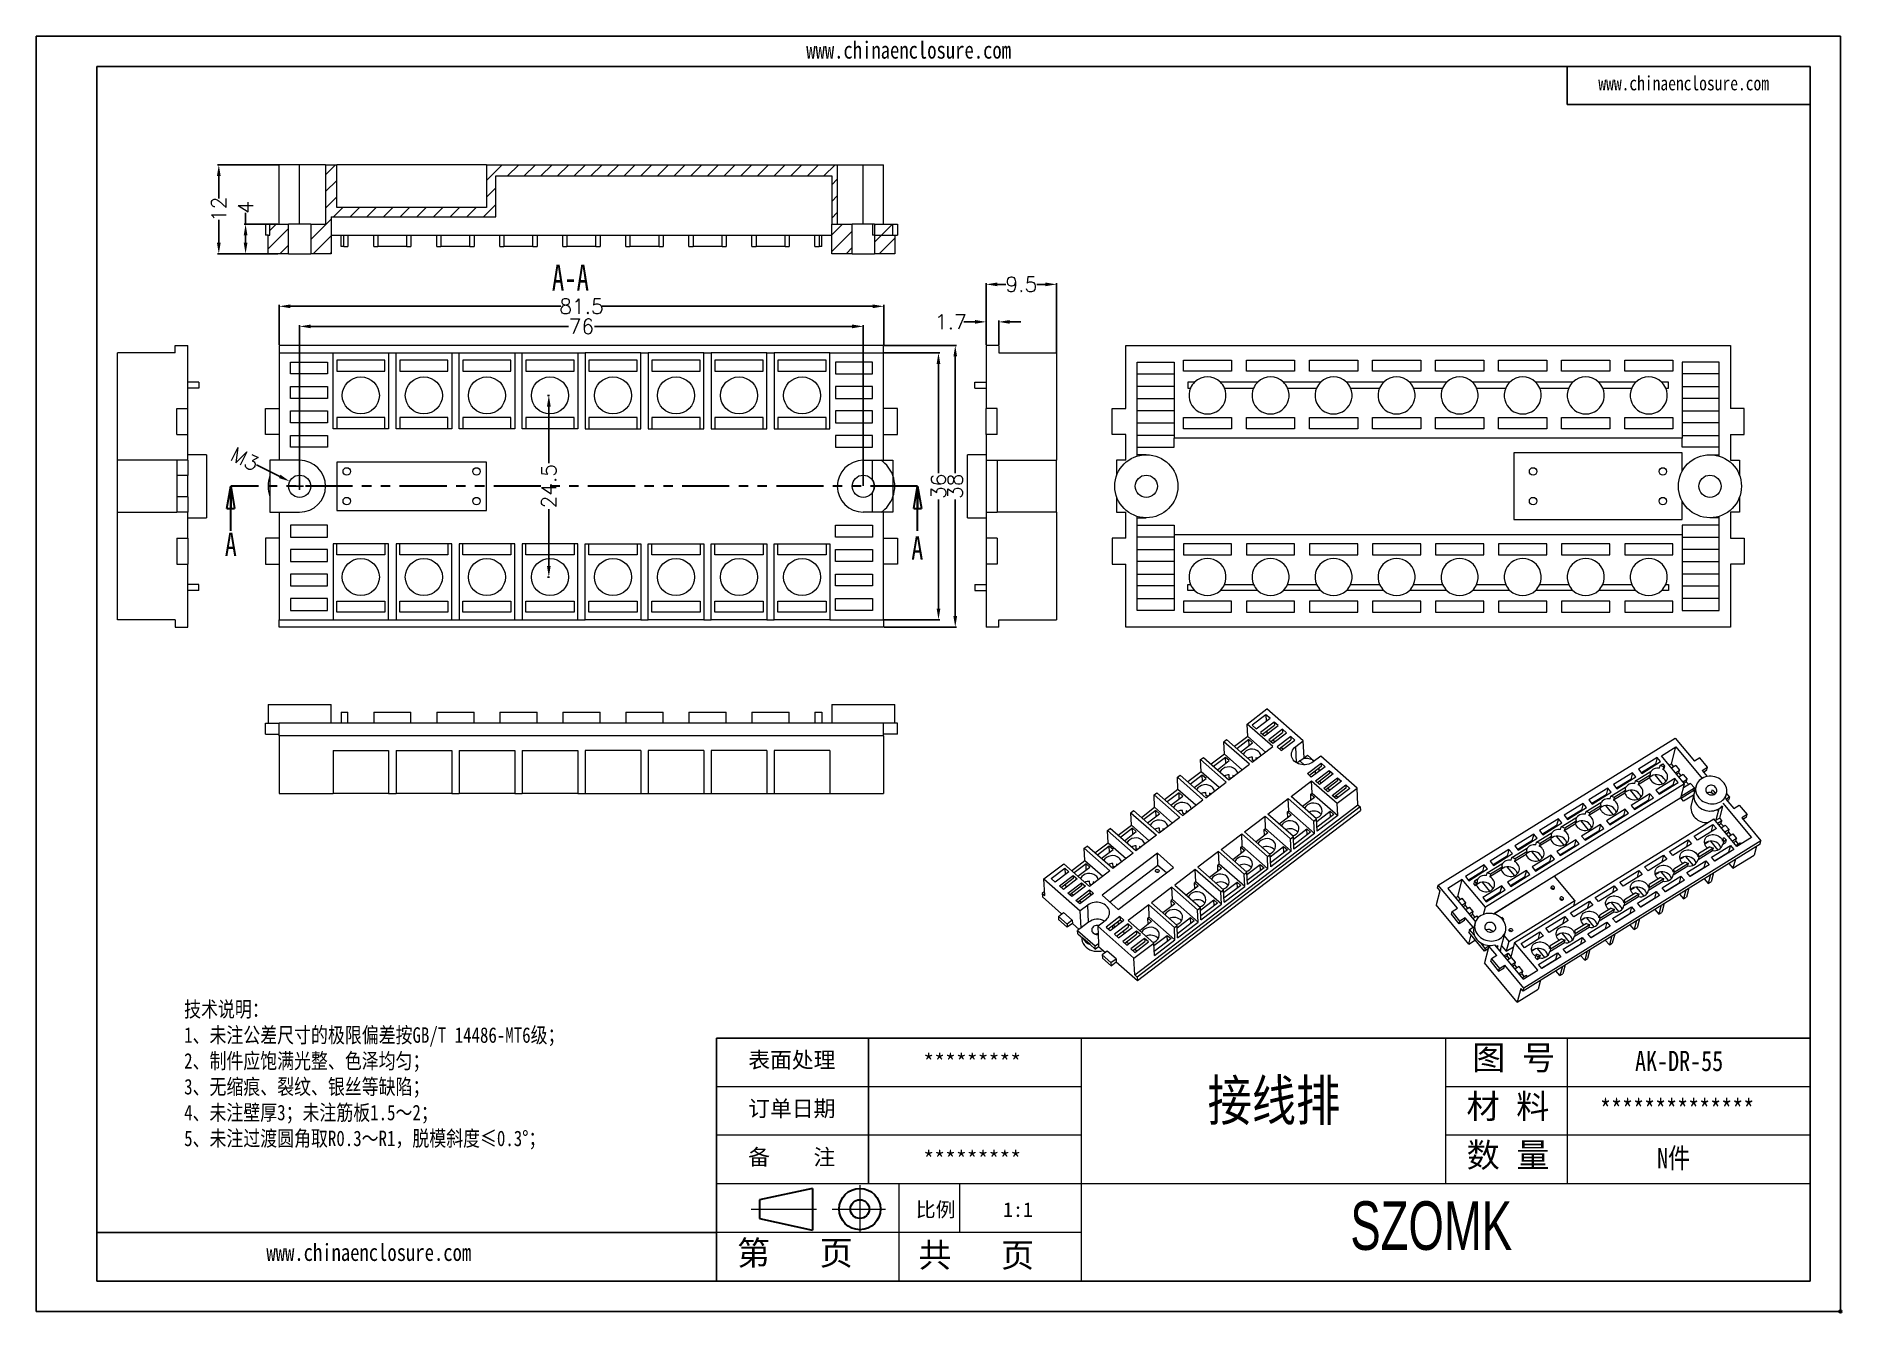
# Model space of a CAD drawing. Header units: inches. Extents: x 2660 to 3915, y 535 to 897.
# Drawn here: x 3671.3 to 3914.8, y 534.9 to 707.1 of the extents above; entities that cross this region are included whole.
import ezdxf

# ---------------------------------------------------------------- set-up
doc = ezdxf.new("R2010")
doc.units = ezdxf.units.IN
doc.linetypes.add('CENTER2', pattern=[28.575, 19.05, -3.175, 3.175, -3.175])
doc.linetypes.add('PHANTOM', pattern=[12.7, 6.35, -1.27, 1.27, -1.27, 1.27, -1.27])
doc.layers.add('文字', color=81, linetype='Continuous')
for name, color, linetype, lineweight in [('粗实线', 7, 'Continuous', 30), ('细实线', 3, 'Continuous', 9), ('细点划线', 2, 'CENTER2', 9)]:
    doc.layers.add(name, color=color, linetype=linetype, lineweight=lineweight)
doc.styles.add('SLDTEXTSTYLE0', font='TXT', dxfattribs={"width": 0.75})
doc.styles.add('SLDTEXTSTYLE3', font='TXT', dxfattribs={"width": 0.7})
doc.styles.get("Standard").update_dxf_attribs({"font": 'txt', "bigfont": 'gbcbig.shx'})
doc.styles.add('宋体', font='', dxfattribs={"width": 0.8, "height": 3.5})
doc.styles.add('长仿宋', font='', dxfattribs={"width": 0.7, "height": 4})
doc.styles.get('宋体').set_extended_font_data('SimSun')
doc.styles.get('长仿宋').set_extended_font_data('SimSun')
doc.dimstyles.new('2', dxfattribs={"dimtxt": 2, "dimasz": 1.5, "dimexe": 0.18, "dimexo": 0.0625, "dimgap": 0.1, "dimtad": 0, "dimzin": 12, "dimdsep": 46, "dimtxsty": 'Standard', "dimcen": 0.5, "dimclrd": 3, "dimclre": 3, "dimadec": 0, "dimazin": 0, "dimtfac": 1, "dimtofl": 0, "dimtmove": 0, "dimatfit": 3, "dimfxl": 1, "dimtfillclr": 3, "dimtolj": 1, "dimtzin": 0, "dimarcsym": 0})
pattern_1 = [(45, (2467.546, -673.3954), (-1.122532, 1.122532), [])]

msp = doc.modelspace()

# ---------------------------------------------------------------- texts
at = {"color": 0, "linetype": 'Continuous', "lineweight": 0, "insert": (3743.342, 676.269), "char_height": 3.5, "attachment_point": 2, "style": 'SLDTEXTSTYLE3'}
msp.add_mtext('A-A', dxfattribs=at)
at = {"color": 7, "linetype": 'Continuous', "char_height": 3.175, "attachment_point": 1, "style": 'SLDTEXTSTYLE0'}
for insert in [(3696.736, 640.121), (3789.304, 639.624)]:
    msp.add_mtext('A', dxfattribs=dict(at, insert=insert))
at = {"char_height": 2.15518, "width": 1224.89415, "attachment_point": 1}
for s, insert in [('{\\fSimHei|b0|i0|c134|p49;表面处理}', (3767.315, 570.065)), ('{\\fSimHei|b0|i0|c134|p49;*********}', (3790.92, 569.787)), ('{\\fSimHei|b0|i0|c134|p49;订单日期}', (3767.315, 563.511)), ('{\\fSimHei|b0|i0|c134|p49;备    注}', (3767.315, 556.958)), ('{\\fSimHei|b0|i0|c134|p49;*********}', (3790.92, 556.681))]:
    msp.add_mtext(s, dxfattribs=dict(at, insert=insert))
at = {"layer": '文字', "color": 0, "attachment_point": 1, "style": '宋体'}
for s, insert, char_height, width in [('www.chinaenclosure.com', (3775.135, 706.358), 2.30677, 40.5278), ('www.chinaenclosure.com', (3881.946, 701.694), 1.92231, 33.77316), ('{\\H1.111x;技术说明：\\P1、未注公差尺寸的极限偏差按GB/T 14486-MT6级；\\P2、制件应饱满光整、色泽均匀；\\P3、无缩痕、裂纹、银丝等缺陷；\\P4、未注壁厚3；未注筋板1.5～2；\\P5、未注过渡圆角取R0.3～R1，脱模斜度≤0.3%%D；}', (3691.255, 576.875), 1.88152, 89.30866), ('{\\H1.111x;AK-DR-55}', (3886.894, 570.213), 2.4575, 28.41146), ('接线排', (3829.264, 566.267), 5.4611, 69.81834), ('{\\H1.111x;**************}', (3882.167, 563.659), 2.4575, 28.41146), ('{\\H1.111x;N件}', (3889.866, 557.106), 2.4575, 28.41146), ('www.chinaenclosure.com', (3702.344, 544.18), 2.30677, 40.5278)]:
    msp.add_mtext(s, dxfattribs=dict(at, insert=insert, char_height=char_height, width=width))
at = {"layer": '粗实线', "insert": (3848.504, 549.918), "char_height": 6.55333, "width": 73.48915, "attachment_point": 1, "style": '长仿宋'}
msp.add_mtext('{\\fSTXinwei|b0|i0|c134|p2;SZOMK}', dxfattribs=at)
at = {"layer": '细实线', "color": 7, "attachment_point": 1}
for s, insert, char_height, width in [('{\\fSimSun|b0|i0|c134|p54;图 号}', (3864.944, 570.93), 3.27667, 16.38333), ('{\\fSimSun|b0|i0|c134|p54;材 料   }', (3864.168, 564.376), 3.27667, 16.38333), ('{\\fSimSun|b0|i0|c134|p54;数 量}', (3864.183, 557.791), 3.27667, 14.80439), ('{\\fSimSun|b0|i0|c134|p54;比例}', (3789.91, 549.782), 1.966, 8.63013), ('{\\fSimSun|b0|i0|c134|p54;1:1}', (3801.685, 549.782), 1.966, 8.63013), ('{\\fSimSun|b0|i0|c134|p54;第   页}', (3765.798, 544.585), 3.27667, 24.575), ('{\\fSimSun|b0|i0|c134|p54; 共   页}', (3788.017, 544.306), 3.27667, 24.575)]:
    msp.add_mtext(s, dxfattribs=dict(at, insert=insert, char_height=char_height, width=width))

# ---------------------------------------------------------------- blocks, each defined once
blk = doc.blocks.new('_CLOSED')
at = {"color": 0, "linetype": 'ByBlock', "lineweight": -2}
for p, q in [((-1, 0.166667), (0, 0)), ((-1, 0.166667), (-1, -0.166667)), ((0, 0), (-1, -0.166667)), ((0, 0), (-1, 0))]:
    blk.add_line(p, q, dxfattribs=at)
blk = doc.blocks.new('*D88')
at = {"color": 3, "lineweight": -2}
for p, q in [((3701, 649.24), (3704.14, 647.7)), ((3706.33, 646.37), (3707.33, 646.37)), ((3706.83, 645.87), (3706.83, 646.87))]:
    blk.add_line(p, q, dxfattribs=at)
at = {"color": 3}
blk.add_solid([(3704.25, 647.92), (3704.03, 647.47), (3705.48, 647.03)], dxfattribs=at)
at = {"layer": 'Defpoints', "color": 0}
for p in [(3705.48, 647.03), (3708.17, 645.71)]:
    blk.add_point(p, dxfattribs=at)
at = {"color": 0, "insert": (3699.42, 650.03), "char_height": 2, "attachment_point": 5, "rotation": 333.7221}
blk.add_mtext('\\A1;M3', dxfattribs=at)
blk = doc.blocks.new('*D89')
at = {"color": 3, "lineweight": -2}
for p, q in [((3704.08, 665.43), (3704.08, 670.82)), ((3705.58, 670.64), (3742.06, 670.64)), ((3784.08, 670.64), (3747.59, 670.64)), ((3785.58, 665.43), (3785.58, 670.82))]:
    blk.add_line(p, q, dxfattribs=at)
at = {"color": 3}
for points in [[(3705.58, 670.89), (3705.58, 670.39), (3704.08, 670.64)], [(3784.08, 670.89), (3784.08, 670.39), (3785.58, 670.64)]]:
    blk.add_solid(points, dxfattribs=at)
at = {"layer": 'Defpoints', "color": 0}
for p in [(3785.58, 670.64), (3704.08, 665.37), (3785.58, 665.37)]:
    blk.add_point(p, dxfattribs=at)
at = {"color": 0, "insert": (3744.83, 670.64), "char_height": 2, "attachment_point": 5}
blk.add_mtext('\\A1;81.5', dxfattribs=at)
blk = doc.blocks.new('*D90')
at = {"color": 3, "lineweight": -2}
for p, q in [((3785.64, 665.37), (3795.41, 665.37)), ((3795.23, 663.87), (3795.23, 648.14)), ((3795.23, 628.87), (3795.23, 644.6)), ((3785.64, 627.37), (3795.41, 627.37))]:
    blk.add_line(p, q, dxfattribs=at)
at = {"color": 3}
for points in [[(3794.98, 663.87), (3795.48, 663.87), (3795.23, 665.37)], [(3794.98, 628.87), (3795.48, 628.87), (3795.23, 627.37)]]:
    blk.add_solid(points, dxfattribs=at)
at = {"layer": 'Defpoints', "color": 0}
for p in [(3785.58, 665.37), (3795.23, 665.37), (3785.58, 627.37)]:
    blk.add_point(p, dxfattribs=at)
at = {"color": 0, "insert": (3795.23, 646.37), "char_height": 2, "attachment_point": 5, "rotation": 90}
blk.add_mtext('\\A1;38', dxfattribs=at)
blk = doc.blocks.new('*D91')
at = {"color": 3, "lineweight": -2}
for p, q in [((3785.64, 664.37), (3793.15, 664.37)), ((3792.97, 662.87), (3792.97, 648.14)), ((3792.97, 629.87), (3792.97, 644.6)), ((3785.64, 628.37), (3793.15, 628.37))]:
    blk.add_line(p, q, dxfattribs=at)
at = {"color": 3}
for points in [[(3792.72, 662.87), (3793.22, 662.87), (3792.97, 664.37)], [(3792.72, 629.87), (3793.22, 629.87), (3792.97, 628.37)]]:
    blk.add_solid(points, dxfattribs=at)
at = {"layer": 'Defpoints', "color": 0}
for p in [(3785.58, 664.37), (3792.97, 664.37), (3785.58, 628.37)]:
    blk.add_point(p, dxfattribs=at)
at = {"color": 0, "insert": (3792.97, 646.37), "char_height": 2, "attachment_point": 5, "rotation": 90}
blk.add_mtext('\\A1;36', dxfattribs=at)
blk = doc.blocks.new('*D92')
at = {"color": 3, "lineweight": -2}
for p, q in [((3706.83, 646.43), (3706.83, 668.11)), ((3708.33, 667.93), (3743.06, 667.93)), ((3781.33, 667.93), (3746.59, 667.93)), ((3782.83, 646.43), (3782.83, 668.11))]:
    blk.add_line(p, q, dxfattribs=at)
at = {"color": 3}
for points in [[(3708.33, 668.18), (3708.33, 667.68), (3706.83, 667.93)], [(3781.33, 668.18), (3781.33, 667.68), (3782.83, 667.93)]]:
    blk.add_solid(points, dxfattribs=at)
at = {"layer": 'Defpoints', "color": 0}
for p in [(3782.83, 667.93), (3706.83, 646.37), (3782.83, 646.37)]:
    blk.add_point(p, dxfattribs=at)
at = {"color": 0, "insert": (3744.83, 667.93), "char_height": 2, "attachment_point": 5}
blk.add_mtext('\\A1;76', dxfattribs=at)
blk = doc.blocks.new('*D93')
at = {"color": 3, "lineweight": -2}
for p, q in [((3704.02, 689.73), (3695.75, 689.73)), ((3695.93, 688.23), (3695.93, 685.16)), ((3695.93, 679.23), (3695.93, 682.29)), ((3702.52, 677.73), (3695.75, 677.73))]:
    blk.add_line(p, q, dxfattribs=at)
at = {"color": 3}
for points in [[(3695.68, 688.23), (3696.18, 688.23), (3695.93, 689.73)], [(3695.68, 679.23), (3696.18, 679.23), (3695.93, 677.73)]]:
    blk.add_solid(points, dxfattribs=at)
at = {"layer": 'Defpoints', "color": 0}
for p in [(3695.93, 689.73), (3704.08, 689.73), (3702.58, 677.73)]:
    blk.add_point(p, dxfattribs=at)
at = {"color": 0, "insert": (3695.93, 683.73), "char_height": 2, "attachment_point": 5, "rotation": 90}
blk.add_mtext('\\A1;12', dxfattribs=at)
blk = doc.blocks.new('*D94')
at = {"color": 3, "lineweight": -2}
for p, q in [((3699.54, 681.73), (3699.54, 683.23)), ((3703.89, 681.73), (3699.36, 681.73)), ((3699.54, 679.23), (3699.54, 680.23)), ((3703.89, 677.73), (3699.36, 677.73))]:
    blk.add_line(p, q, dxfattribs=at)
at = {"color": 3}
for points in [[(3699.29, 680.23), (3699.79, 680.23), (3699.54, 681.73)], [(3699.29, 679.23), (3699.79, 679.23), (3699.54, 677.73)]]:
    blk.add_solid(points, dxfattribs=at)
at = {"layer": 'Defpoints', "color": 0}
for p in [(3699.54, 681.73), (3703.95, 681.73), (3703.95, 677.73)]:
    blk.add_point(p, dxfattribs=at)
at = {"color": 0, "insert": (3699.54, 683.99), "char_height": 2, "attachment_point": 5, "rotation": 90}
blk.add_mtext('\\A1;4', dxfattribs=at)
blk = doc.blocks.new('*D95')
at = {"color": 3, "lineweight": -2}
for p, q in [((3740.52, 658.62), (3740.25, 658.62)), ((3740.43, 657.12), (3740.43, 649.47)), ((3740.43, 635.62), (3740.43, 643.27)), ((3740.52, 634.12), (3740.25, 634.12))]:
    blk.add_line(p, q, dxfattribs=at)
at = {"color": 3}
for points in [[(3740.18, 657.12), (3740.68, 657.12), (3740.43, 658.62)], [(3740.18, 635.62), (3740.68, 635.62), (3740.43, 634.12)]]:
    blk.add_solid(points, dxfattribs=at)
at = {"layer": 'Defpoints', "color": 0}
for p in [(3740.43, 658.62), (3740.58, 658.62), (3740.58, 634.12)]:
    blk.add_point(p, dxfattribs=at)
at = {"color": 0, "insert": (3740.43, 646.37), "char_height": 2, "attachment_point": 5, "rotation": 90}
blk.add_mtext('\\A1;24.5', dxfattribs=at)
blk = doc.blocks.new('*D96')
at = {"color": 3, "lineweight": -2}
for p, q in [((3799.39, 665.43), (3799.39, 673.78)), ((3800.89, 673.6), (3802.04, 673.6)), ((3807.39, 673.6), (3806.24, 673.6)), ((3808.89, 664.43), (3808.89, 673.78))]:
    blk.add_line(p, q, dxfattribs=at)
at = {"color": 3}
for points in [[(3800.89, 673.85), (3800.89, 673.35), (3799.39, 673.6)], [(3807.39, 673.85), (3807.39, 673.35), (3808.89, 673.6)]]:
    blk.add_solid(points, dxfattribs=at)
at = {"layer": 'Defpoints', "color": 0}
for p in [(3808.89, 673.6), (3799.39, 665.37), (3808.89, 664.37)]:
    blk.add_point(p, dxfattribs=at)
at = {"color": 0, "insert": (3804.14, 673.6), "char_height": 2, "attachment_point": 5}
blk.add_mtext('\\A1;9.5', dxfattribs=at)
blk = doc.blocks.new('*D97')
at = {"color": 3, "lineweight": -2}
for p, q in [((3797.89, 668.54), (3796.39, 668.54)), ((3799.39, 665.43), (3799.39, 668.72)), ((3801.09, 665.43), (3801.09, 668.72)), ((3802.59, 668.54), (3804.09, 668.54))]:
    blk.add_line(p, q, dxfattribs=at)
at = {"color": 3}
for points in [[(3797.89, 668.79), (3797.89, 668.29), (3799.39, 668.54)], [(3802.59, 668.79), (3802.59, 668.29), (3801.09, 668.54)]]:
    blk.add_solid(points, dxfattribs=at)
at = {"layer": 'Defpoints', "color": 0}
for p in [(3799.39, 668.54), (3799.39, 665.37), (3801.09, 665.37)]:
    blk.add_point(p, dxfattribs=at)
at = {"color": 0, "insert": (3794.62, 668.54), "char_height": 2, "attachment_point": 5}
blk.add_mtext('\\A1;1.7', dxfattribs=at)

# ---------------------------------------------------------------- dimensions: what is measured, and where the dimension line sits
for base, p1, p2, picture, middle in [((3695.925, 689.728), (3702.578, 677.728), (3704.078, 689.728), '*D93', (3695.925, 683.728)), ((3699.538, 681.728), (3703.953, 677.728), (3703.953, 681.728), '*D94', (3699.538, 683.995)), ((3795.235, 665.369), (3785.578, 627.369), (3785.578, 665.369), '*D90', (3795.235, 646.369)), ((3792.966, 664.369), (3785.578, 628.369), (3785.578, 664.369), '*D91', (3792.966, 646.369)), ((3740.429, 658.619), (3740.578, 634.119), (3740.578, 658.619), '*D95', (3740.429, 646.369))]:
    dim = msp.add_linear_dim(base=base, p1=p1, p2=p2, angle=90, dimstyle='2')
    dim.commit()
    dim.dimension.update_dxf_attribs({"geometry": picture, "text_midpoint": middle})
for base, p1, p2, picture, middle in [((3808.888, 673.605), (3799.388, 665.369), (3808.888, 664.369), '*D96', (3804.138, 673.605)), ((3799.388, 668.543), (3801.088, 665.369), (3799.388, 665.369), '*D97', (3794.621, 668.543)), ((3782.828, 667.93), (3706.828, 646.369), (3782.828, 646.369), '*D92', (3744.828, 667.93))]:
    dim = msp.add_linear_dim(base=base, p1=p1, p2=p2, dimstyle='2')
    dim.commit()
    dim.dimension.update_dxf_attribs({"geometry": picture, "text_midpoint": middle})
dim = msp.add_linear_dim(base=(3785.578, 670.642), p1=(3704.078, 665.369), p2=(3785.578, 665.369), dimstyle='2')
dim.commit()
dim.dimension.update_dxf_attribs({"geometry": '*D89', "text_midpoint": (3744.828, 670.642), "dimtype": 160})
dim = msp.add_diameter_dim_2p(p1=(3708.173, 645.705), p2=(3705.483, 647.034), text='M3', dimstyle='2')
dim.commit()
dim.dimension.update_dxf_attribs({"geometry": '*D88', "text_midpoint": (3699.42, 650.027), "dimtype": 163})

# ---------------------------------------------------------------- hatches: boundary and pattern name
at = {"linetype": 'Continuous', "lineweight": 0}
h = msp.add_hatch(dxfattribs=at)
h.set_pattern_fill('ANSI31', color=4, scale=0.5, style=0)
h.set_pattern_definition(pattern_1)
h.paths.add_polyline_path([(3779.328, 681.728), (3779.328, 689.728), (3732.028, 689.728), (3732.028, 683.978), (3711.828, 683.978), (3711.828, 689.728), (3710.328, 689.728), (3710.328, 681.728), (3708.328, 681.728), (3708.328, 677.728), (3711.078, 677.728), (3711.078, 682.728), (3733.278, 682.728), (3733.278, 688.228), (3778.578, 688.228), (3778.578, 681.728)], flags=0)
h = msp.add_hatch(dxfattribs=at)
h.set_pattern_fill('ANSI31', color=4, scale=0.5, style=0)
h.set_pattern_definition(pattern_1)
h.paths.add_polyline_path([(3702.828, 681.728), (3702.828, 680.228), (3702.578, 680.228), (3702.578, 677.728), (3705.328, 677.728), (3705.328, 681.728)], flags=0)
h = msp.add_hatch(dxfattribs=at)
h.set_pattern_fill('ANSI31', color=4, scale=0.5, style=0)
h.set_pattern_definition(pattern_1)
h.paths.add_polyline_path([(3778.578, 681.728), (3778.578, 677.728), (3781.328, 677.728), (3781.328, 681.728)], flags=0)
h = msp.add_hatch(dxfattribs=at)
h.set_pattern_fill('ANSI31', color=4, scale=0.5, style=0)
h.set_pattern_definition(pattern_1)
h.paths.add_polyline_path([(3787.078, 680.228), (3786.828, 680.228), (3786.828, 681.728), (3784.328, 681.728), (3784.328, 677.728), (3787.078, 677.728)], flags=0)

# ---------------------------------------------------------------- linework, layer by layer
for p, q in [((3671.295, 707.087), (3914.587, 707.087)), ((3671.295, 707.087), (3671.295, 535.062)), ((3914.587, 707.087), (3914.587, 535.062)), ((3679.486, 702.991), (3910.491, 702.991)), ((3679.486, 702.991), (3679.486, 539.158)), ((3877.725, 702.991), (3877.725, 697.871)), ((3910.491, 702.991), (3910.491, 539.158)), ((3877.725, 697.871), (3910.491, 697.871)), ((3812.191, 571.924), (3763.041, 571.924)), ((3763.041, 539.158), (3763.041, 571.924)), ((3783.52, 552.264), (3783.52, 571.924)), ((3812.191, 571.924), (3910.491, 571.924)), ((3763.041, 545.711), (3679.486, 545.711)), ((3679.486, 539.158), (3910.491, 539.158)), ((3671.295, 535.062), (3914.587, 535.062))]:
    msp.add_line(p, q)
at = {"color": 7, "linetype": 'Continuous', "lineweight": 15}
for p, q in [((3704.078, 681.728), (3704.078, 689.728)), ((3706.828, 689.728), (3704.078, 689.728)), ((3706.828, 681.728), (3706.828, 689.728)), ((3710.328, 689.728), (3706.828, 689.728)), ((3710.328, 689.728), (3710.328, 681.728)), ((3710.328, 689.728), (3711.828, 689.728)), ((3711.828, 683.978), (3711.828, 689.728)), ((3732.028, 689.728), (3711.828, 689.728)), ((3732.028, 689.728), (3732.028, 683.978)), ((3732.028, 689.728), (3779.328, 689.728)), ((3779.328, 689.728), (3779.328, 681.728)), ((3779.328, 689.728), (3782.828, 689.728)), ((3782.828, 681.728), (3782.828, 689.728)), ((3782.828, 689.728), (3785.578, 689.728)), ((3785.578, 681.728), (3785.578, 689.728)), ((3733.278, 688.228), (3778.578, 688.228)), ((3733.278, 682.728), (3733.278, 688.228)), ((3778.578, 688.228), (3778.578, 681.728)), ((3711.078, 682.728), (3733.278, 682.728)), ((3711.078, 682.728), (3711.078, 677.728)), ((3732.028, 683.978), (3711.828, 683.978)), ((3702.228, 681.728), (3702.228, 680.228)), ((3702.828, 681.728), (3702.228, 681.728)), ((3702.578, 680.228), (3702.228, 680.228)), ((3702.578, 677.728), (3702.578, 680.228)), ((3702.578, 680.228), (3702.828, 680.228)), ((3702.828, 681.728), (3705.328, 681.728)), ((3702.828, 680.228), (3702.828, 681.728)), ((3705.328, 677.728), (3705.328, 681.728)), ((3708.328, 681.728), (3705.328, 681.728)), ((3708.328, 681.728), (3708.328, 677.728)), ((3708.328, 681.728), (3710.328, 681.728)), ((3711.078, 680.228), (3778.578, 680.228)), ((3712.428, 678.728), (3712.428, 680.228)), ((3712.787, 678.728), (3712.787, 680.228)), ((3713.343, 680.228), (3713.343, 678.728)), ((3716.813, 678.728), (3716.813, 680.228)), ((3717.369, 680.228), (3717.369, 678.728)), ((3721.287, 678.728), (3721.287, 680.228)), ((3721.843, 680.228), (3721.843, 678.728)), ((3725.313, 678.728), (3725.313, 680.228)), ((3725.869, 680.228), (3725.869, 678.728)), ((3729.787, 678.728), (3729.787, 680.228)), ((3730.343, 680.228), (3730.343, 678.728)), ((3733.813, 678.728), (3733.813, 680.228)), ((3734.369, 680.228), (3734.369, 678.728)), ((3738.287, 678.728), (3738.287, 680.228)), ((3738.843, 680.228), (3738.843, 678.728)), ((3742.313, 678.728), (3742.313, 680.228)), ((3742.869, 680.228), (3742.869, 678.728)), ((3746.787, 678.728), (3746.787, 680.228)), ((3747.343, 680.228), (3747.343, 678.728)), ((3750.813, 678.728), (3750.813, 680.228)), ((3751.369, 680.228), (3751.369, 678.728)), ((3755.287, 678.728), (3755.287, 680.228)), ((3755.843, 680.228), (3755.843, 678.728)), ((3759.313, 678.728), (3759.313, 680.228)), ((3759.869, 680.228), (3759.869, 678.728)), ((3763.787, 678.728), (3763.787, 680.228)), ((3764.343, 680.228), (3764.343, 678.728)), ((3767.813, 678.728), (3767.813, 680.228)), ((3768.369, 680.228), (3768.369, 678.728)), ((3772.287, 678.728), (3772.287, 680.228)), ((3772.843, 680.228), (3772.843, 678.728)), ((3776.313, 678.728), (3776.313, 680.228)), ((3776.869, 680.228), (3776.869, 678.728)), ((3777.228, 678.728), (3777.228, 680.228)), ((3778.578, 681.728), (3779.328, 681.728)), ((3778.578, 681.728), (3781.328, 681.728)), ((3778.578, 677.728), (3778.578, 681.728)), ((3781.328, 677.728), (3781.328, 681.728)), ((3784.328, 681.728), (3781.328, 681.728)), ((3784.078, 681.728), (3784.078, 680.228)), ((3784.328, 681.728), (3784.078, 681.728)), ((3784.328, 680.228), (3784.078, 680.228)), ((3784.328, 681.728), (3784.328, 680.228)), ((3784.328, 681.728), (3786.828, 681.728)), ((3784.328, 681.728), (3784.328, 677.728)), ((3784.328, 680.228), (3786.828, 680.228)), ((3786.828, 680.228), (3786.828, 681.728)), ((3786.828, 681.728), (3787.428, 681.728)), ((3786.828, 680.228), (3787.078, 680.228)), ((3787.078, 680.228), (3787.428, 680.228)), ((3787.078, 680.228), (3787.078, 677.728)), ((3787.428, 681.728), (3787.428, 680.228)), ((3705.328, 677.728), (3702.578, 677.728)), ((3705.328, 677.728), (3708.328, 677.728)), ((3711.078, 677.728), (3708.328, 677.728)), ((3712.787, 678.728), (3712.428, 678.728)), ((3712.787, 678.728), (3713.343, 678.728)), ((3716.813, 678.728), (3717.369, 678.728)), ((3721.287, 678.728), (3717.369, 678.728)), ((3721.287, 678.728), (3721.843, 678.728)), ((3725.313, 678.728), (3725.869, 678.728)), ((3729.787, 678.728), (3725.869, 678.728)), ((3729.787, 678.728), (3730.343, 678.728)), ((3733.813, 678.728), (3734.369, 678.728)), ((3738.287, 678.728), (3734.369, 678.728)), ((3738.287, 678.728), (3738.843, 678.728)), ((3742.313, 678.728), (3742.869, 678.728)), ((3746.787, 678.728), (3742.869, 678.728)), ((3746.787, 678.728), (3747.343, 678.728)), ((3750.813, 678.728), (3751.369, 678.728)), ((3755.287, 678.728), (3751.369, 678.728)), ((3755.287, 678.728), (3755.843, 678.728)), ((3759.313, 678.728), (3759.869, 678.728)), ((3763.787, 678.728), (3759.869, 678.728)), ((3763.787, 678.728), (3764.343, 678.728)), ((3767.813, 678.728), (3768.369, 678.728)), ((3772.287, 678.728), (3768.369, 678.728)), ((3772.287, 678.728), (3772.843, 678.728)), ((3776.313, 678.728), (3776.869, 678.728)), ((3777.228, 678.728), (3776.869, 678.728)), ((3781.328, 677.728), (3778.578, 677.728)), ((3781.328, 677.728), (3784.328, 677.728)), ((3787.078, 677.728), (3784.328, 677.728)), ((3690.052, 664.369), (3690.052, 665.369)), ((3690.052, 665.369), (3691.752, 665.369)), ((3691.752, 656.869), (3691.752, 665.369)), ((3785.578, 665.369), (3704.078, 665.369)), ((3704.078, 665.369), (3704.078, 664.369)), ((3785.578, 664.369), (3785.578, 665.369)), ((3801.088, 665.369), (3799.388, 665.369)), ((3799.388, 665.369), (3799.388, 656.869)), ((3801.088, 665.369), (3801.088, 664.369)), ((3818.245, 656.869), (3818.245, 665.369)), ((3818.245, 665.369), (3899.745, 665.369)), ((3899.745, 665.369), (3899.745, 656.869)), ((3682.252, 649.869), (3682.252, 664.369)), ((3690.052, 664.369), (3682.252, 664.369)), ((3704.078, 664.369), (3704.078, 649.869)), ((3704.078, 664.369), (3711.328, 664.369)), ((3705.578, 661.519), (3705.578, 663.119)), ((3705.578, 663.119), (3710.578, 663.119)), ((3710.578, 663.119), (3710.578, 661.519)), ((3711.328, 654.119), (3711.328, 664.369)), ((3711.328, 664.369), (3718.828, 664.369)), ((3711.828, 663.369), (3711.828, 661.869)), ((3718.328, 663.369), (3711.828, 663.369)), ((3718.328, 661.869), (3718.328, 663.369)), ((3718.828, 664.369), (3718.828, 654.119)), ((3718.828, 664.369), (3719.828, 664.369)), ((3719.828, 654.119), (3719.828, 664.369)), ((3719.828, 664.369), (3727.328, 664.369)), ((3720.328, 663.369), (3720.328, 661.869)), ((3726.828, 663.369), (3720.328, 663.369)), ((3726.828, 661.869), (3726.828, 663.369)), ((3727.328, 664.369), (3727.328, 654.119)), ((3727.328, 664.369), (3728.328, 664.369)), ((3728.328, 654.119), (3728.328, 664.369)), ((3728.328, 664.369), (3735.828, 664.369)), ((3728.828, 663.369), (3728.828, 661.869)), ((3735.328, 663.369), (3728.828, 663.369)), ((3735.328, 661.869), (3735.328, 663.369)), ((3735.828, 664.369), (3735.828, 654.119)), ((3735.828, 664.369), (3736.828, 664.369)), ((3736.828, 654.119), (3736.828, 664.369)), ((3736.828, 664.369), (3744.328, 664.369)), ((3737.328, 663.369), (3737.328, 661.869)), ((3743.828, 663.369), (3737.328, 663.369)), ((3743.828, 661.869), (3743.828, 663.369)), ((3744.328, 664.369), (3744.328, 654.119)), ((3744.328, 664.369), (3745.328, 664.369)), ((3745.328, 664.369), (3745.328, 654.119)), ((3752.828, 664.369), (3745.328, 664.369)), ((3745.828, 663.369), (3745.828, 661.869)), ((3752.328, 663.369), (3745.828, 663.369)), ((3752.328, 661.869), (3752.328, 663.369)), ((3752.828, 654.119), (3752.828, 664.369)), ((3752.828, 664.369), (3753.828, 664.369)), ((3753.828, 664.369), (3753.828, 654.119)), ((3761.328, 664.369), (3753.828, 664.369)), ((3754.328, 663.369), (3754.328, 661.869)), ((3760.828, 663.369), (3754.328, 663.369)), ((3760.828, 661.869), (3760.828, 663.369)), ((3761.328, 654.119), (3761.328, 664.369)), ((3761.328, 664.369), (3762.328, 664.369)), ((3762.328, 664.369), (3762.328, 654.119)), ((3769.828, 664.369), (3762.328, 664.369)), ((3762.828, 663.369), (3762.828, 661.869)), ((3769.328, 663.369), (3762.828, 663.369)), ((3769.328, 661.869), (3769.328, 663.369)), ((3769.828, 654.119), (3769.828, 664.369)), ((3769.828, 664.369), (3770.828, 664.369)), ((3770.828, 664.369), (3770.828, 654.119)), ((3778.328, 664.369), (3770.828, 664.369)), ((3771.328, 663.369), (3771.328, 661.869)), ((3777.828, 663.369), (3771.328, 663.369)), ((3777.828, 661.869), (3777.828, 663.369)), ((3778.328, 654.119), (3778.328, 664.369)), ((3778.328, 664.369), (3785.578, 664.369)), ((3784.078, 663.119), (3779.078, 663.119)), ((3779.078, 663.119), (3779.078, 661.519)), ((3784.078, 661.519), (3784.078, 663.119)), ((3785.578, 649.869), (3785.578, 664.369)), ((3801.088, 664.369), (3808.888, 664.369)), ((3808.888, 664.369), (3808.888, 649.869)), ((3819.745, 663.119), (3824.745, 663.119)), ((3819.745, 650.432), (3819.745, 663.119)), ((3824.745, 663.119), (3824.745, 652.869)), ((3825.995, 663.369), (3832.495, 663.369)), ((3825.995, 661.869), (3825.995, 663.369)), ((3832.495, 663.369), (3832.495, 661.869)), ((3834.495, 663.369), (3840.995, 663.369)), ((3834.495, 661.869), (3834.495, 663.369)), ((3840.995, 663.369), (3840.995, 661.869)), ((3842.995, 663.369), (3849.495, 663.369)), ((3842.995, 661.869), (3842.995, 663.369)), ((3849.495, 663.369), (3849.495, 661.869)), ((3851.495, 663.369), (3857.995, 663.369)), ((3851.495, 661.869), (3851.495, 663.369)), ((3857.995, 663.369), (3857.995, 661.869)), ((3859.995, 663.369), (3866.495, 663.369)), ((3859.995, 661.869), (3859.995, 663.369)), ((3866.495, 663.369), (3866.495, 661.869)), ((3868.495, 663.369), (3874.995, 663.369)), ((3868.495, 661.869), (3868.495, 663.369)), ((3874.995, 663.369), (3874.995, 661.869)), ((3876.995, 663.369), (3883.495, 663.369)), ((3876.995, 661.869), (3876.995, 663.369)), ((3883.495, 663.369), (3883.495, 661.869)), ((3885.495, 663.369), (3891.995, 663.369)), ((3885.495, 661.869), (3885.495, 663.369)), ((3891.995, 663.369), (3891.995, 661.869)), ((3898.245, 663.119), (3893.245, 663.119)), ((3893.245, 663.119), (3893.245, 652.869)), ((3898.245, 650.432), (3898.245, 663.119)), ((3693.252, 660.419), (3691.752, 660.419)), ((3693.252, 660.419), (3693.252, 659.619)), ((3710.578, 661.519), (3705.578, 661.519)), ((3711.828, 661.869), (3718.328, 661.869)), ((3720.328, 661.869), (3726.828, 661.869)), ((3728.828, 661.869), (3735.328, 661.869)), ((3737.328, 661.869), (3743.828, 661.869)), ((3745.828, 661.869), (3752.328, 661.869)), ((3754.328, 661.869), (3760.828, 661.869)), ((3762.828, 661.869), (3769.328, 661.869)), ((3771.328, 661.869), (3777.828, 661.869)), ((3779.078, 661.519), (3784.078, 661.519)), ((3797.888, 659.619), (3797.888, 660.419)), ((3797.888, 660.419), (3799.388, 660.419)), ((3819.745, 661.519), (3824.745, 661.519)), ((3832.495, 661.869), (3825.995, 661.869)), ((3826.595, 660.419), (3826.595, 659.619)), ((3827.51, 660.419), (3826.595, 660.419)), ((3836.01, 660.419), (3830.98, 660.419)), ((3840.995, 661.869), (3834.495, 661.869)), ((3844.51, 660.419), (3839.48, 660.419)), ((3849.495, 661.869), (3842.995, 661.869)), ((3853.01, 660.419), (3847.98, 660.419)), ((3857.995, 661.869), (3851.495, 661.869)), ((3861.51, 660.419), (3856.48, 660.419)), ((3866.495, 661.869), (3859.995, 661.869)), ((3870.01, 660.419), (3864.98, 660.419)), ((3874.995, 661.869), (3868.495, 661.869)), ((3878.51, 660.419), (3873.48, 660.419)), ((3883.495, 661.869), (3876.995, 661.869)), ((3887.01, 660.419), (3881.98, 660.419)), ((3891.995, 661.869), (3885.495, 661.869)), ((3891.395, 660.419), (3890.48, 660.419)), ((3891.395, 659.619), (3891.395, 660.419)), ((3898.245, 661.519), (3893.245, 661.519)), ((3693.252, 659.619), (3691.752, 659.619)), ((3705.578, 659.819), (3710.578, 659.819)), ((3705.578, 658.219), (3705.578, 659.819)), ((3710.578, 658.219), (3705.578, 658.219)), ((3710.578, 659.819), (3710.578, 658.219)), ((3784.078, 659.819), (3779.078, 659.819)), ((3779.078, 659.819), (3779.078, 658.219)), ((3779.078, 658.219), (3784.078, 658.219)), ((3784.078, 658.219), (3784.078, 659.819)), ((3797.888, 659.619), (3799.388, 659.619)), ((3824.745, 659.819), (3819.745, 659.819)), ((3819.745, 658.219), (3824.745, 658.219)), ((3826.595, 659.619), (3826.953, 659.619)), ((3831.536, 659.619), (3835.453, 659.619)), ((3840.036, 659.619), (3843.953, 659.619)), ((3848.536, 659.619), (3852.453, 659.619)), ((3857.036, 659.619), (3860.953, 659.619)), ((3865.536, 659.619), (3869.453, 659.619)), ((3874.036, 659.619), (3877.953, 659.619)), ((3882.536, 659.619), (3886.453, 659.619)), ((3891.036, 659.619), (3891.395, 659.619)), ((3893.245, 659.819), (3898.245, 659.819)), ((3898.245, 658.219), (3893.245, 658.219)), ((3690.252, 653.369), (3690.252, 656.869)), ((3690.252, 656.869), (3691.752, 656.869)), ((3691.752, 653.369), (3691.752, 656.869)), ((3702.228, 653.369), (3702.228, 656.869)), ((3702.228, 656.869), (3704.078, 656.869)), ((3705.578, 656.519), (3710.578, 656.519)), ((3705.578, 654.919), (3705.578, 656.519)), ((3710.578, 656.519), (3710.578, 654.919)), ((3711.828, 655.619), (3711.828, 654.119)), ((3718.328, 655.619), (3711.828, 655.619)), ((3718.328, 654.119), (3718.328, 655.619)), ((3726.828, 655.619), (3720.328, 655.619)), ((3720.328, 655.619), (3720.328, 654.119)), ((3726.828, 654.119), (3726.828, 655.619)), ((3735.328, 655.619), (3728.828, 655.619)), ((3728.828, 655.619), (3728.828, 654.119)), ((3735.328, 654.119), (3735.328, 655.619)), ((3743.828, 655.619), (3737.328, 655.619)), ((3737.328, 655.619), (3737.328, 654.119)), ((3743.828, 654.119), (3743.828, 655.619)), ((3752.328, 655.619), (3745.828, 655.619)), ((3745.828, 655.619), (3745.828, 654.119)), ((3752.328, 654.119), (3752.328, 655.619)), ((3760.828, 655.619), (3754.328, 655.619)), ((3754.328, 655.619), (3754.328, 654.119)), ((3760.828, 654.119), (3760.828, 655.619)), ((3769.328, 655.619), (3762.828, 655.619)), ((3762.828, 655.619), (3762.828, 654.119)), ((3769.328, 654.119), (3769.328, 655.619)), ((3777.828, 655.619), (3771.328, 655.619)), ((3771.328, 655.619), (3771.328, 654.119)), ((3777.828, 654.119), (3777.828, 655.619)), ((3784.078, 656.519), (3779.078, 656.519)), ((3779.078, 656.519), (3779.078, 654.919)), ((3784.078, 654.919), (3784.078, 656.519)), ((3787.428, 656.869), (3785.578, 656.869)), ((3787.428, 653.369), (3787.428, 656.869)), ((3800.888, 656.869), (3799.388, 656.869)), ((3799.388, 653.369), (3799.388, 656.869)), ((3800.888, 653.369), (3800.888, 656.869)), ((3816.395, 653.369), (3816.395, 656.869)), ((3816.395, 656.869), (3818.245, 656.869)), ((3824.745, 656.519), (3819.745, 656.519)), ((3825.995, 654.119), (3825.995, 655.619)), ((3825.995, 655.619), (3832.495, 655.619)), ((3832.495, 655.619), (3832.495, 654.119)), ((3834.495, 654.119), (3834.495, 655.619)), ((3834.495, 655.619), (3840.995, 655.619)), ((3840.995, 655.619), (3840.995, 654.119)), ((3842.995, 654.119), (3842.995, 655.619)), ((3842.995, 655.619), (3849.495, 655.619)), ((3849.495, 655.619), (3849.495, 654.119)), ((3851.495, 654.119), (3851.495, 655.619)), ((3851.495, 655.619), (3857.995, 655.619)), ((3857.995, 655.619), (3857.995, 654.119)), ((3859.995, 654.119), (3859.995, 655.619)), ((3859.995, 655.619), (3866.495, 655.619)), ((3866.495, 655.619), (3866.495, 654.119)), ((3868.495, 654.119), (3868.495, 655.619)), ((3868.495, 655.619), (3874.995, 655.619)), ((3874.995, 655.619), (3874.995, 654.119)), ((3876.995, 654.119), (3876.995, 655.619)), ((3876.995, 655.619), (3883.495, 655.619)), ((3883.495, 655.619), (3883.495, 654.119)), ((3885.495, 654.119), (3885.495, 655.619)), ((3885.495, 655.619), (3891.995, 655.619)), ((3891.995, 655.619), (3891.995, 654.119)), ((3893.245, 656.519), (3898.245, 656.519)), ((3901.595, 656.869), (3899.745, 656.869)), ((3901.595, 653.369), (3901.595, 656.869)), ((3690.252, 653.369), (3691.752, 653.369)), ((3691.752, 649.869), (3691.752, 653.369)), ((3704.078, 653.369), (3702.228, 653.369)), ((3710.578, 654.919), (3705.578, 654.919)), ((3705.578, 651.619), (3705.578, 653.219)), ((3705.578, 653.219), (3710.578, 653.219)), ((3710.578, 653.219), (3710.578, 651.619)), ((3718.828, 654.119), (3711.328, 654.119)), ((3727.328, 654.119), (3719.828, 654.119)), ((3735.828, 654.119), (3728.328, 654.119)), ((3744.328, 654.119), (3736.828, 654.119)), ((3745.328, 654.119), (3752.828, 654.119)), ((3753.828, 654.119), (3761.328, 654.119)), ((3762.328, 654.119), (3769.828, 654.119)), ((3770.828, 654.119), (3778.328, 654.119)), ((3779.078, 654.919), (3784.078, 654.919)), ((3784.078, 653.219), (3779.078, 653.219)), ((3779.078, 653.219), (3779.078, 651.619)), ((3784.078, 651.619), (3784.078, 653.219)), ((3785.578, 653.369), (3787.428, 653.369)), ((3800.888, 653.369), (3799.388, 653.369)), ((3799.388, 653.369), (3799.388, 649.869)), ((3818.245, 653.369), (3816.395, 653.369)), ((3818.245, 649.869), (3818.245, 653.369)), ((3819.745, 654.919), (3824.745, 654.919)), ((3824.745, 653.219), (3819.745, 653.219)), ((3893.245, 652.869), (3824.745, 652.869)), ((3824.745, 651.619), (3824.745, 652.869)), ((3832.495, 654.119), (3825.995, 654.119)), ((3840.995, 654.119), (3834.495, 654.119)), ((3849.495, 654.119), (3842.995, 654.119)), ((3857.995, 654.119), (3851.495, 654.119)), ((3866.495, 654.119), (3859.995, 654.119)), ((3874.995, 654.119), (3868.495, 654.119)), ((3883.495, 654.119), (3876.995, 654.119)), ((3891.995, 654.119), (3885.495, 654.119)), ((3898.245, 654.919), (3893.245, 654.919)), ((3893.245, 653.219), (3898.245, 653.219)), ((3893.245, 651.619), (3893.245, 652.869)), ((3899.745, 653.369), (3901.595, 653.369)), ((3899.745, 653.369), (3899.745, 649.869)), ((3694.252, 650.619), (3691.752, 650.619)), ((3694.252, 650.619), (3694.252, 642.119)), ((3710.578, 651.619), (3705.578, 651.619)), ((3779.078, 651.619), (3784.078, 651.619)), ((3799.388, 650.619), (3796.888, 650.619)), ((3796.888, 646.369), (3796.888, 650.619)), ((3819.745, 651.619), (3824.745, 651.619)), ((3820.995, 650.619), (3819.745, 650.619)), ((3870.545, 650.869), (3870.545, 641.869)), ((3893.245, 650.869), (3870.545, 650.869)), ((3898.245, 651.619), (3893.245, 651.619)), ((3893.245, 648.369), (3893.245, 650.869)), ((3896.995, 650.619), (3898.245, 650.619)), ((3690.252, 649.869), (3682.252, 649.869)), ((3682.252, 642.869), (3682.252, 649.869)), ((3691.752, 649.869), (3690.252, 649.869)), ((3690.252, 649.869), (3690.252, 642.869)), ((3691.752, 647.806), (3690.252, 647.806)), ((3690.252, 647.806), (3690.252, 644.933)), ((3691.752, 649.869), (3691.752, 647.806)), ((3691.752, 644.933), (3691.752, 647.806)), ((3704.078, 649.869), (3702.828, 649.869)), ((3702.828, 649.869), (3702.828, 642.869)), ((3706.828, 649.869), (3704.078, 649.869)), ((3732.028, 649.619), (3711.828, 649.619)), ((3711.828, 649.619), (3711.828, 643.119)), ((3732.028, 643.119), (3732.028, 649.619)), ((3782.828, 649.869), (3785.578, 649.869)), ((3784.078, 647.199), (3784.078, 649.869)), ((3785.578, 649.869), (3786.828, 649.869)), ((3786.828, 649.869), (3786.828, 642.869)), ((3786.828, 647.806), (3786.828, 644.933)), ((3799.388, 649.869), (3800.888, 649.869)), ((3799.388, 649.869), (3799.388, 647.806)), ((3799.388, 647.806), (3799.388, 644.933)), ((3800.888, 649.869), (3800.888, 642.869)), ((3800.888, 649.869), (3808.888, 649.869)), ((3808.888, 642.869), (3808.888, 649.869)), ((3818.245, 649.869), (3816.995, 649.869)), ((3816.995, 649.869), (3816.995, 647.806)), ((3899.745, 649.869), (3900.995, 649.869)), ((3900.995, 649.869), (3900.995, 647.806)), ((3784.078, 642.869), (3784.078, 645.54)), ((3796.888, 642.119), (3796.888, 646.369)), ((3682.252, 628.369), (3682.252, 642.869)), ((3682.252, 642.869), (3690.252, 642.869)), ((3691.752, 644.933), (3690.252, 644.933)), ((3691.752, 642.869), (3690.252, 642.869)), ((3691.752, 644.933), (3691.752, 642.869)), ((3691.752, 639.369), (3691.752, 642.869)), ((3702.828, 642.869), (3704.078, 642.869)), ((3704.078, 642.869), (3704.078, 628.369)), ((3704.078, 642.869), (3706.828, 642.869)), ((3711.828, 643.119), (3732.028, 643.119)), ((3785.578, 642.869), (3782.828, 642.869)), ((3785.578, 628.369), (3785.578, 642.869)), ((3786.828, 642.869), (3785.578, 642.869)), ((3799.388, 644.933), (3799.388, 642.869)), ((3799.388, 642.869), (3800.888, 642.869)), ((3799.388, 642.869), (3799.388, 639.369)), ((3808.888, 642.869), (3800.888, 642.869)), ((3808.888, 642.869), (3808.888, 628.369)), ((3816.995, 644.933), (3816.995, 642.869)), ((3816.995, 642.869), (3818.245, 642.869)), ((3818.245, 639.369), (3818.245, 642.869)), ((3893.245, 641.869), (3893.245, 644.369)), ((3900.995, 642.869), (3899.745, 642.869)), ((3899.745, 642.869), (3899.745, 639.369)), ((3900.995, 644.933), (3900.995, 642.869)), ((3691.752, 642.119), (3694.252, 642.119)), ((3710.578, 641.119), (3705.578, 641.119)), ((3705.578, 641.119), (3705.578, 639.519)), ((3710.578, 639.519), (3710.578, 641.119)), ((3779.078, 641.119), (3784.078, 641.119)), ((3779.078, 639.519), (3779.078, 641.119)), ((3784.078, 641.119), (3784.078, 639.519)), ((3796.888, 642.119), (3799.388, 642.119)), ((3819.745, 629.619), (3819.745, 642.307)), ((3819.745, 642.119), (3820.995, 642.119)), ((3819.745, 641.119), (3824.745, 641.119)), ((3824.745, 641.119), (3824.745, 639.869)), ((3870.545, 641.869), (3893.245, 641.869)), ((3898.245, 641.119), (3893.245, 641.119)), ((3893.245, 641.119), (3893.245, 639.869)), ((3898.245, 642.119), (3896.995, 642.119)), ((3898.245, 629.619), (3898.245, 642.307)), ((3690.252, 639.369), (3690.252, 635.869)), ((3690.252, 639.369), (3691.752, 639.369)), ((3691.752, 639.369), (3691.752, 635.869)), ((3702.228, 639.369), (3702.228, 635.869)), ((3704.078, 639.369), (3702.228, 639.369)), ((3705.578, 639.519), (3710.578, 639.519)), ((3718.828, 638.619), (3711.328, 638.619)), ((3711.328, 638.619), (3711.328, 628.369)), ((3711.828, 637.119), (3711.828, 638.619)), ((3718.328, 638.619), (3718.328, 637.119)), ((3718.828, 628.369), (3718.828, 638.619)), ((3727.328, 638.619), (3719.828, 638.619)), ((3719.828, 638.619), (3719.828, 628.369)), ((3720.328, 637.119), (3720.328, 638.619)), ((3726.828, 638.619), (3726.828, 637.119)), ((3727.328, 628.369), (3727.328, 638.619)), ((3735.828, 638.619), (3728.328, 638.619)), ((3728.328, 638.619), (3728.328, 628.369)), ((3728.828, 637.119), (3728.828, 638.619)), ((3735.328, 638.619), (3735.328, 637.119)), ((3735.828, 628.369), (3735.828, 638.619)), ((3744.328, 638.619), (3736.828, 638.619)), ((3736.828, 638.619), (3736.828, 628.369)), ((3737.328, 637.119), (3737.328, 638.619)), ((3743.828, 638.619), (3743.828, 637.119)), ((3744.328, 628.369), (3744.328, 638.619)), ((3745.328, 638.619), (3752.828, 638.619)), ((3745.328, 628.369), (3745.328, 638.619)), ((3745.828, 637.119), (3745.828, 638.619)), ((3752.328, 638.619), (3752.328, 637.119)), ((3752.828, 638.619), (3752.828, 628.369)), ((3753.828, 638.619), (3761.328, 638.619)), ((3753.828, 628.369), (3753.828, 638.619)), ((3754.328, 637.119), (3754.328, 638.619)), ((3760.828, 638.619), (3760.828, 637.119)), ((3761.328, 638.619), (3761.328, 628.369)), ((3762.328, 638.619), (3769.828, 638.619)), ((3762.328, 628.369), (3762.328, 638.619)), ((3762.828, 637.119), (3762.828, 638.619)), ((3769.328, 638.619), (3769.328, 637.119)), ((3769.828, 638.619), (3769.828, 628.369)), ((3770.828, 638.619), (3778.328, 638.619)), ((3770.828, 628.369), (3770.828, 638.619)), ((3771.328, 637.119), (3771.328, 638.619)), ((3777.828, 638.619), (3777.828, 637.119)), ((3778.328, 638.619), (3778.328, 628.369)), ((3784.078, 639.519), (3779.078, 639.519)), ((3785.578, 639.369), (3787.428, 639.369)), ((3787.428, 639.369), (3787.428, 635.869)), ((3799.388, 639.369), (3799.388, 635.869)), ((3800.888, 639.369), (3799.388, 639.369)), ((3800.888, 639.369), (3800.888, 635.869)), ((3816.395, 639.369), (3816.395, 635.869)), ((3818.245, 639.369), (3816.395, 639.369)), ((3824.745, 639.519), (3819.745, 639.519)), ((3824.745, 639.869), (3824.745, 629.619)), ((3824.745, 639.869), (3893.245, 639.869)), ((3832.495, 638.619), (3825.995, 638.619)), ((3825.995, 638.619), (3825.995, 637.119)), ((3832.495, 637.119), (3832.495, 638.619)), ((3840.995, 638.619), (3834.495, 638.619)), ((3834.495, 638.619), (3834.495, 637.119)), ((3840.995, 637.119), (3840.995, 638.619)), ((3849.495, 638.619), (3842.995, 638.619)), ((3842.995, 638.619), (3842.995, 637.119)), ((3849.495, 637.119), (3849.495, 638.619)), ((3857.995, 638.619), (3851.495, 638.619)), ((3851.495, 638.619), (3851.495, 637.119)), ((3857.995, 637.119), (3857.995, 638.619)), ((3866.495, 638.619), (3859.995, 638.619)), ((3859.995, 638.619), (3859.995, 637.119)), ((3866.495, 637.119), (3866.495, 638.619)), ((3874.995, 638.619), (3868.495, 638.619)), ((3868.495, 638.619), (3868.495, 637.119)), ((3874.995, 637.119), (3874.995, 638.619)), ((3883.495, 638.619), (3876.995, 638.619)), ((3876.995, 638.619), (3876.995, 637.119)), ((3883.495, 637.119), (3883.495, 638.619)), ((3891.995, 638.619), (3885.495, 638.619)), ((3885.495, 638.619), (3885.495, 637.119)), ((3891.995, 637.119), (3891.995, 638.619)), ((3893.245, 639.869), (3893.245, 629.619)), ((3893.245, 639.519), (3898.245, 639.519)), ((3899.745, 639.369), (3901.595, 639.369)), ((3901.595, 639.369), (3901.595, 635.869)), ((3690.252, 635.869), (3691.752, 635.869)), ((3691.752, 627.369), (3691.752, 635.869)), ((3702.228, 635.869), (3704.078, 635.869)), ((3710.578, 637.819), (3705.578, 637.819)), ((3705.578, 637.819), (3705.578, 636.219)), ((3705.578, 636.219), (3710.578, 636.219)), ((3710.578, 636.219), (3710.578, 637.819)), ((3718.328, 637.119), (3711.828, 637.119)), ((3726.828, 637.119), (3720.328, 637.119)), ((3735.328, 637.119), (3728.828, 637.119)), ((3743.828, 637.119), (3737.328, 637.119)), ((3752.328, 637.119), (3745.828, 637.119)), ((3760.828, 637.119), (3754.328, 637.119)), ((3769.328, 637.119), (3762.828, 637.119)), ((3777.828, 637.119), (3771.328, 637.119)), ((3779.078, 637.819), (3784.078, 637.819)), ((3779.078, 636.219), (3779.078, 637.819)), ((3784.078, 636.219), (3779.078, 636.219)), ((3784.078, 637.819), (3784.078, 636.219)), ((3787.428, 635.869), (3785.578, 635.869)), ((3800.888, 635.869), (3799.388, 635.869)), ((3799.388, 635.869), (3799.388, 627.369)), ((3816.395, 635.869), (3818.245, 635.869)), ((3818.245, 627.369), (3818.245, 635.869)), ((3819.745, 637.819), (3824.745, 637.819)), ((3824.745, 636.219), (3819.745, 636.219)), ((3825.995, 637.119), (3832.495, 637.119)), ((3834.495, 637.119), (3840.995, 637.119)), ((3842.995, 637.119), (3849.495, 637.119)), ((3851.495, 637.119), (3857.995, 637.119)), ((3859.995, 637.119), (3866.495, 637.119)), ((3868.495, 637.119), (3874.995, 637.119)), ((3876.995, 637.119), (3883.495, 637.119)), ((3885.495, 637.119), (3891.995, 637.119)), ((3898.245, 637.819), (3893.245, 637.819)), ((3893.245, 636.219), (3898.245, 636.219)), ((3901.595, 635.869), (3899.745, 635.869)), ((3899.745, 635.869), (3899.745, 627.369)), ((3693.252, 633.119), (3691.752, 633.119)), ((3693.252, 632.319), (3693.252, 633.119)), ((3710.578, 634.519), (3705.578, 634.519)), ((3705.578, 634.519), (3705.578, 632.919)), ((3710.578, 632.919), (3710.578, 634.519)), ((3779.078, 634.519), (3784.078, 634.519)), ((3779.078, 632.919), (3779.078, 634.519)), ((3784.078, 634.519), (3784.078, 632.919)), ((3797.888, 633.119), (3797.888, 632.319)), ((3797.888, 633.119), (3799.388, 633.119)), ((3819.745, 634.519), (3824.745, 634.519)), ((3826.595, 632.319), (3826.595, 633.119)), ((3826.595, 633.119), (3826.953, 633.119)), ((3831.536, 633.119), (3835.453, 633.119)), ((3840.036, 633.119), (3843.953, 633.119)), ((3848.536, 633.119), (3852.453, 633.119)), ((3857.036, 633.119), (3860.953, 633.119)), ((3865.536, 633.119), (3869.453, 633.119)), ((3874.036, 633.119), (3877.953, 633.119)), ((3882.536, 633.119), (3886.453, 633.119)), ((3891.036, 633.119), (3891.395, 633.119)), ((3891.395, 633.119), (3891.395, 632.319)), ((3898.245, 634.519), (3893.245, 634.519)), ((3693.252, 632.319), (3691.752, 632.319)), ((3705.578, 632.919), (3710.578, 632.919)), ((3710.578, 631.219), (3705.578, 631.219)), ((3705.578, 631.219), (3705.578, 629.619)), ((3710.578, 629.619), (3710.578, 631.219)), ((3711.828, 630.869), (3718.328, 630.869)), ((3711.828, 629.369), (3711.828, 630.869)), ((3718.328, 630.869), (3718.328, 629.369)), ((3720.328, 630.869), (3726.828, 630.869)), ((3720.328, 629.369), (3720.328, 630.869)), ((3726.828, 630.869), (3726.828, 629.369)), ((3728.828, 629.369), (3728.828, 630.869)), ((3728.828, 630.869), (3735.328, 630.869)), ((3735.328, 630.869), (3735.328, 629.369)), ((3737.328, 630.869), (3743.828, 630.869)), ((3737.328, 629.369), (3737.328, 630.869)), ((3743.828, 630.869), (3743.828, 629.369)), ((3745.828, 630.869), (3752.328, 630.869)), ((3745.828, 629.369), (3745.828, 630.869)), ((3752.328, 630.869), (3752.328, 629.369)), ((3754.328, 630.869), (3760.828, 630.869)), ((3754.328, 629.369), (3754.328, 630.869)), ((3760.828, 630.869), (3760.828, 629.369)), ((3762.828, 630.869), (3769.328, 630.869)), ((3762.828, 629.369), (3762.828, 630.869)), ((3769.328, 630.869), (3769.328, 629.369)), ((3771.328, 630.869), (3777.828, 630.869)), ((3771.328, 629.369), (3771.328, 630.869)), ((3777.828, 630.869), (3777.828, 629.369)), ((3784.078, 632.919), (3779.078, 632.919)), ((3779.078, 631.219), (3784.078, 631.219)), ((3779.078, 629.619), (3779.078, 631.219)), ((3784.078, 631.219), (3784.078, 629.619)), ((3797.888, 632.319), (3799.388, 632.319)), ((3824.745, 632.919), (3819.745, 632.919)), ((3819.745, 631.219), (3824.745, 631.219)), ((3832.495, 630.869), (3825.995, 630.869)), ((3825.995, 630.869), (3825.995, 629.369)), ((3827.51, 632.319), (3826.595, 632.319)), ((3836.01, 632.319), (3830.98, 632.319)), ((3832.495, 629.369), (3832.495, 630.869)), ((3840.995, 630.869), (3834.495, 630.869)), ((3834.495, 630.869), (3834.495, 629.369)), ((3844.51, 632.319), (3839.48, 632.319)), ((3840.995, 629.369), (3840.995, 630.869)), ((3849.495, 630.869), (3842.995, 630.869)), ((3842.995, 630.869), (3842.995, 629.369)), ((3853.01, 632.319), (3847.98, 632.319)), ((3849.495, 629.369), (3849.495, 630.869)), ((3857.995, 630.869), (3851.495, 630.869)), ((3851.495, 630.869), (3851.495, 629.369)), ((3861.51, 632.319), (3856.48, 632.319)), ((3857.995, 629.369), (3857.995, 630.869)), ((3866.495, 630.869), (3859.995, 630.869)), ((3859.995, 630.869), (3859.995, 629.369)), ((3870.01, 632.319), (3864.98, 632.319)), ((3866.495, 629.369), (3866.495, 630.869)), ((3874.995, 630.869), (3868.495, 630.869)), ((3868.495, 630.869), (3868.495, 629.369)), ((3878.51, 632.319), (3873.48, 632.319)), ((3874.995, 629.369), (3874.995, 630.869)), ((3883.495, 630.869), (3876.995, 630.869)), ((3876.995, 630.869), (3876.995, 629.369)), ((3887.01, 632.319), (3881.98, 632.319)), ((3883.495, 629.369), (3883.495, 630.869)), ((3891.995, 630.869), (3885.495, 630.869)), ((3885.495, 630.869), (3885.495, 629.369)), ((3891.395, 632.319), (3890.48, 632.319)), ((3891.995, 629.369), (3891.995, 630.869)), ((3893.245, 632.919), (3898.245, 632.919)), ((3898.245, 631.219), (3893.245, 631.219)), ((3690.052, 628.369), (3682.252, 628.369)), ((3690.052, 628.369), (3690.052, 627.369)), ((3704.078, 628.369), (3711.328, 628.369)), ((3704.078, 627.369), (3704.078, 628.369)), ((3705.578, 629.619), (3710.578, 629.619)), ((3711.328, 628.369), (3718.828, 628.369)), ((3718.328, 629.369), (3711.828, 629.369)), ((3718.828, 628.369), (3719.828, 628.369)), ((3719.828, 628.369), (3727.328, 628.369)), ((3726.828, 629.369), (3720.328, 629.369)), ((3727.328, 628.369), (3728.328, 628.369)), ((3728.328, 628.369), (3735.828, 628.369)), ((3735.328, 629.369), (3728.828, 629.369)), ((3735.828, 628.369), (3736.828, 628.369)), ((3736.828, 628.369), (3744.328, 628.369)), ((3743.828, 629.369), (3737.328, 629.369)), ((3744.328, 628.369), (3745.328, 628.369)), ((3752.828, 628.369), (3745.328, 628.369)), ((3752.328, 629.369), (3745.828, 629.369)), ((3752.828, 628.369), (3753.828, 628.369)), ((3761.328, 628.369), (3753.828, 628.369)), ((3760.828, 629.369), (3754.328, 629.369)), ((3761.328, 628.369), (3762.328, 628.369)), ((3769.828, 628.369), (3762.328, 628.369)), ((3769.328, 629.369), (3762.828, 629.369)), ((3769.828, 628.369), (3770.828, 628.369)), ((3778.328, 628.369), (3770.828, 628.369)), ((3777.828, 629.369), (3771.328, 629.369)), ((3778.328, 628.369), (3785.578, 628.369)), ((3784.078, 629.619), (3779.078, 629.619)), ((3785.578, 628.369), (3785.578, 627.369)), ((3801.088, 628.369), (3808.888, 628.369)), ((3801.088, 627.369), (3801.088, 628.369)), ((3824.745, 629.619), (3819.745, 629.619)), ((3825.995, 629.369), (3832.495, 629.369)), ((3834.495, 629.369), (3840.995, 629.369)), ((3842.995, 629.369), (3849.495, 629.369)), ((3851.495, 629.369), (3857.995, 629.369)), ((3859.995, 629.369), (3866.495, 629.369)), ((3868.495, 629.369), (3874.995, 629.369)), ((3876.995, 629.369), (3883.495, 629.369)), ((3885.495, 629.369), (3891.995, 629.369)), ((3893.245, 629.619), (3898.245, 629.619)), ((3690.052, 627.369), (3691.752, 627.369)), ((3785.578, 627.369), (3704.078, 627.369)), ((3801.088, 627.369), (3799.388, 627.369)), ((3899.745, 627.369), (3818.245, 627.369)), ((3702.578, 616.916), (3702.578, 614.416)), ((3702.578, 616.916), (3711.078, 616.916)), ((3711.078, 614.416), (3711.078, 616.916)), ((3778.578, 616.916), (3778.578, 614.416)), ((3778.578, 616.916), (3787.078, 616.916)), ((3787.078, 614.416), (3787.078, 616.916)), ((3834.589, 614.297), (3837.264, 616.338)), ((3842.153, 612.032), (3837.264, 616.338)), ((3702.228, 612.916), (3702.228, 614.416)), ((3702.228, 614.416), (3704.078, 614.416)), ((3785.578, 614.416), (3704.078, 614.416)), ((3704.078, 612.716), (3704.078, 614.416)), ((3712.428, 615.916), (3712.428, 614.416)), ((3712.428, 615.916), (3713.343, 615.916)), ((3713.343, 614.416), (3713.343, 615.916)), ((3716.813, 615.916), (3716.813, 614.416)), ((3716.813, 615.916), (3721.843, 615.916)), ((3721.843, 614.416), (3721.843, 615.916)), ((3725.313, 615.916), (3725.313, 614.416)), ((3725.313, 615.916), (3730.343, 615.916)), ((3730.343, 614.416), (3730.343, 615.916)), ((3733.813, 615.916), (3733.813, 614.416)), ((3733.813, 615.916), (3738.843, 615.916)), ((3738.843, 614.416), (3738.843, 615.916)), ((3742.313, 615.916), (3742.313, 614.416)), ((3742.313, 615.916), (3747.343, 615.916)), ((3747.343, 614.416), (3747.343, 615.916)), ((3750.813, 615.916), (3750.813, 614.416)), ((3750.813, 615.916), (3755.843, 615.916)), ((3755.843, 614.416), (3755.843, 615.916)), ((3759.313, 615.916), (3759.313, 614.416)), ((3759.313, 615.916), (3764.343, 615.916)), ((3764.343, 614.416), (3764.343, 615.916)), ((3767.813, 615.916), (3767.813, 614.416)), ((3767.813, 615.916), (3772.843, 615.916)), ((3772.843, 614.416), (3772.843, 615.916)), ((3776.313, 615.916), (3776.313, 614.416)), ((3776.313, 615.916), (3777.228, 615.916)), ((3777.228, 615.916), (3777.228, 614.416)), ((3785.578, 612.716), (3785.578, 614.416)), ((3787.428, 614.416), (3785.578, 614.416)), ((3787.428, 612.916), (3787.428, 614.416)), ((3838.045, 611.253), (3834.589, 614.297)), ((3834.664, 612.631), (3834.589, 614.297)), ((3837.132, 615.545), (3835.287, 614.137)), ((3835.287, 614.137), (3835.827, 613.662)), ((3835.827, 613.662), (3837.672, 615.069)), ((3838.245, 614.565), (3836.4, 613.157)), ((3836.671, 612.918), (3838.264, 614.134)), ((3836.94, 612.682), (3838.784, 614.089)), ((3837.672, 615.069), (3837.132, 615.545)), ((3837.132, 615.545), (3837.171, 614.687)), ((3838.784, 614.089), (3838.245, 614.565)), ((3838.245, 614.565), (3838.264, 614.134)), ((3702.228, 612.916), (3704.078, 612.916)), ((3785.578, 612.716), (3704.078, 612.716)), ((3704.078, 612.716), (3704.078, 604.916)), ((3787.428, 612.916), (3785.578, 612.916)), ((3785.578, 612.716), (3785.578, 604.916)), ((3831.453, 611.905), (3831.822, 612.186)), ((3834.909, 608.861), (3831.453, 611.905)), ((3831.528, 610.238), (3831.453, 611.905)), ((3831.822, 612.186), (3835.278, 609.142)), ((3834.664, 612.631), (3832.871, 611.262)), ((3834.817, 612.193), (3833.208, 610.965)), ((3833.714, 610.52), (3835.323, 611.747)), ((3837.072, 610.51), (3834.664, 612.631)), ((3835.323, 611.747), (3834.817, 612.193)), ((3834.853, 611.389), (3834.817, 612.193)), ((3835.278, 609.142), (3838.045, 611.253)), ((3836.4, 613.157), (3836.94, 612.682)), ((3837.231, 613.345), (3837.251, 612.919)), ((3839.358, 613.585), (3837.513, 612.177)), ((3837.513, 612.177), (3838.052, 611.702)), ((3837.784, 611.938), (3839.377, 613.153)), ((3838.302, 611.893), (3838.034, 612.129)), ((3838.052, 611.702), (3839.897, 613.109)), ((3840.47, 612.604), (3838.626, 611.197)), ((3838.626, 611.197), (3839.165, 610.722)), ((3838.897, 610.958), (3840.49, 612.173)), ((3839.165, 610.722), (3841.01, 612.129)), ((3839.897, 613.109), (3839.358, 613.585)), ((3839.358, 613.585), (3839.377, 613.153)), ((3841.01, 612.129), (3840.47, 612.604)), ((3840.47, 612.604), (3840.49, 612.173)), ((3841.139, 611.258), (3842.153, 612.032)), ((3842.257, 609.733), (3842.153, 612.032)), ((3860.366, 592.553), (3892.318, 612.387)), ((3890.452, 609.984), (3892.413, 611.201)), ((3891.803, 608.921), (3892.413, 611.201)), ((3892.318, 612.387), (3894.898, 609.285)), ((3892.413, 611.201), (3895.934, 606.968)), ((3711.328, 610.716), (3718.828, 610.716)), ((3711.328, 610.716), (3711.328, 604.916)), ((3718.828, 610.716), (3718.828, 604.916)), ((3719.828, 610.716), (3727.328, 610.716)), ((3719.828, 610.716), (3719.828, 604.916)), ((3727.328, 610.716), (3727.328, 604.916)), ((3728.328, 610.716), (3735.828, 610.716)), ((3728.328, 610.716), (3728.328, 604.916)), ((3735.828, 610.716), (3735.828, 604.916)), ((3736.828, 610.716), (3744.328, 610.716)), ((3736.828, 610.716), (3736.828, 604.916)), ((3744.328, 610.716), (3744.328, 604.916)), ((3752.828, 610.716), (3745.328, 610.716)), ((3745.328, 610.716), (3745.328, 604.916)), ((3752.828, 610.716), (3752.828, 604.916)), ((3761.328, 610.716), (3753.828, 610.716)), ((3753.828, 610.716), (3753.828, 604.916)), ((3761.328, 610.716), (3761.328, 604.916)), ((3769.828, 610.716), (3762.328, 610.716)), ((3762.328, 610.716), (3762.328, 604.916)), ((3769.828, 610.716), (3769.828, 604.916)), ((3778.328, 610.716), (3770.828, 610.716)), ((3770.828, 610.716), (3770.828, 604.916)), ((3778.328, 610.716), (3778.328, 604.916)), ((3828.317, 609.512), (3828.686, 609.793)), ((3831.773, 606.468), (3828.317, 609.512)), ((3828.392, 607.845), (3828.317, 609.512)), ((3828.686, 609.793), (3832.142, 606.749)), ((3831.528, 610.238), (3829.735, 608.87)), ((3831.681, 609.8), (3830.072, 608.573)), ((3830.578, 608.127), (3832.187, 609.355)), ((3833.936, 608.118), (3831.528, 610.238)), ((3832.187, 609.355), (3831.681, 609.8)), ((3831.717, 608.997), (3831.681, 609.8)), ((3832.142, 606.749), (3834.909, 608.861)), ((3835.32, 609.396), (3835.301, 609.827)), ((3835.776, 609.746), (3835.785, 609.529)), ((3835.918, 609.63), (3835.915, 609.689)), ((3839.415, 610.913), (3839.147, 611.149)), ((3841.704, 609.311), (3841.327, 609.024)), ((3841.704, 609.311), (3842.257, 609.733)), ((3842.299, 608.786), (3841.704, 609.311)), ((3842.257, 609.733), (3842.718, 610.085)), ((3842.706, 607.604), (3844.55, 609.011)), ((3842.718, 610.085), (3843.632, 609.28)), ((3843.414, 609.472), (3843.632, 609.28)), ((3844.514, 609.953), (3843.499, 609.179)), ((3849.403, 605.647), (3844.514, 609.953)), ((3844.55, 609.011), (3845.09, 608.536)), ((3844.55, 609.011), (3844.57, 608.58)), ((3889.886, 609.771), (3887.338, 608.189)), ((3889.649, 608.883), (3887.744, 607.701)), ((3887.794, 607.642), (3890.342, 609.224)), ((3889.886, 609.771), (3889.649, 608.883)), ((3889.698, 608.824), (3889.649, 608.883)), ((3890.342, 609.224), (3889.886, 609.771)), ((3890.284, 608.686), (3890.643, 608.908)), ((3893.564, 606.243), (3890.452, 609.984)), ((3890.643, 608.908), (3890.886, 608.616)), ((3891.803, 608.921), (3891.495, 608.73)), ((3892.124, 608.535), (3891.803, 608.921)), ((3895.624, 609.735), (3894.898, 609.285)), ((3896.686, 608.458), (3895.624, 609.735)), ((3825.181, 607.119), (3825.55, 607.401)), ((3828.637, 604.075), (3825.181, 607.119)), ((3825.256, 605.453), (3825.181, 607.119)), ((3825.55, 607.401), (3829.006, 604.357)), ((3828.392, 607.845), (3826.598, 606.477)), ((3828.545, 607.408), (3826.936, 606.18)), ((3827.441, 605.735), (3829.05, 606.962)), ((3830.799, 605.725), (3828.392, 607.845)), ((3829.05, 606.962), (3828.545, 607.408)), ((3828.581, 606.604), (3828.545, 607.408)), ((3829.006, 604.357), (3831.773, 606.468)), ((3832.184, 607.003), (3832.164, 607.434)), ((3832.639, 607.354), (3832.649, 607.136)), ((3840.505, 604.539), (3843.272, 606.65)), ((3843.245, 607.128), (3842.706, 607.604)), ((3844.57, 608.58), (3842.977, 607.365)), ((3845.09, 608.536), (3843.245, 607.128)), ((3843.272, 606.65), (3846.728, 603.606)), ((3843.347, 604.983), (3843.272, 606.65)), ((3843.818, 606.624), (3845.663, 608.031)), ((3844.358, 606.148), (3843.818, 606.624)), ((3845.683, 607.6), (3844.09, 606.385)), ((3844.257, 608.341), (3844.276, 607.915)), ((3844.608, 606.339), (3844.34, 606.575)), ((3846.203, 607.556), (3844.358, 606.148)), ((3844.931, 605.644), (3846.776, 607.051)), ((3846.795, 606.62), (3845.202, 605.405)), ((3847.315, 606.576), (3845.471, 605.168)), ((3845.663, 608.031), (3846.203, 607.556)), ((3845.663, 608.031), (3845.683, 607.6)), ((3846.776, 607.051), (3847.315, 606.576)), ((3846.776, 607.051), (3846.795, 606.62)), ((3886.554, 607.703), (3884.006, 606.121)), ((3886.317, 606.815), (3884.412, 605.632)), ((3884.461, 605.573), (3887.009, 607.155)), ((3886.032, 606.638), (3886.003, 606.53)), ((3886.554, 607.703), (3886.317, 606.815)), ((3886.366, 606.756), (3886.317, 606.815)), ((3887.009, 607.155), (3886.554, 607.703)), ((3886.856, 606.257), (3886.952, 606.617)), ((3886.952, 606.617), (3888.924, 607.841)), ((3888.853, 607.054), (3887.317, 606.101)), ((3887.413, 606.461), (3887.317, 606.101)), ((3887.338, 608.189), (3887.794, 607.642)), ((3888.949, 607.414), (3887.413, 606.461)), ((3888.853, 607.054), (3888.949, 607.414)), ((3889.364, 608.706), (3889.335, 608.599)), ((3890.618, 606.237), (3889.609, 607.45)), ((3892.239, 606.943), (3889.691, 605.361)), ((3890.147, 604.813), (3892.695, 606.395)), ((3890.188, 608.326), (3890.284, 608.686)), ((3890.745, 608.529), (3890.649, 608.169)), ((3890.79, 608.257), (3890.649, 608.169)), ((3890.886, 608.616), (3890.745, 608.529)), ((3890.886, 608.616), (3890.79, 608.257)), ((3892.385, 608.697), (3891.816, 608.344)), ((3892.239, 606.943), (3892.002, 606.055)), ((3892.695, 606.395), (3892.239, 606.943)), ((3892.333, 607.724), (3892.901, 608.077)), ((3892.385, 608.697), (3892.901, 608.077)), ((3892.805, 607.717), (3892.497, 607.526)), ((3892.805, 607.717), (3892.901, 608.077)), ((3893.126, 607.331), (3892.805, 607.717)), ((3893.387, 607.493), (3892.818, 607.14)), ((3893.335, 606.52), (3893.903, 606.873)), ((3893.387, 607.493), (3893.903, 606.873)), ((3893.807, 606.513), (3893.499, 606.322)), ((3893.807, 606.513), (3893.903, 606.873)), ((3894.128, 606.127), (3893.807, 606.513)), ((3895.961, 608.008), (3896.686, 608.458)), ((3895.961, 608.008), (3896.621, 607.214)), ((3896.126, 607.81), (3896.59, 608.098)), ((3896.59, 608.098), (3896.686, 608.458)), ((3704.078, 604.916), (3711.328, 604.916)), ((3718.828, 604.916), (3711.328, 604.916)), ((3718.828, 604.916), (3719.828, 604.916)), ((3727.328, 604.916), (3719.828, 604.916)), ((3727.328, 604.916), (3728.328, 604.916)), ((3735.828, 604.916), (3728.328, 604.916)), ((3735.828, 604.916), (3736.828, 604.916)), ((3744.328, 604.916), (3736.828, 604.916)), ((3744.328, 604.916), (3745.328, 604.916)), ((3745.328, 604.916), (3752.828, 604.916)), ((3752.828, 604.916), (3753.828, 604.916)), ((3753.828, 604.916), (3761.328, 604.916)), ((3761.328, 604.916), (3762.328, 604.916)), ((3762.328, 604.916), (3769.828, 604.916)), ((3769.828, 604.916), (3770.828, 604.916)), ((3770.828, 604.916), (3778.328, 604.916)), ((3778.328, 604.916), (3785.578, 604.916)), ((3822.044, 604.727), (3822.413, 605.008)), ((3822.044, 604.727), (3825.501, 601.683)), ((3822.12, 603.06), (3822.044, 604.727)), ((3822.413, 605.008), (3825.87, 601.964)), ((3825.256, 605.453), (3823.462, 604.084)), ((3825.408, 605.015), (3823.799, 603.787)), ((3824.305, 603.342), (3825.914, 604.569)), ((3827.663, 603.332), (3825.256, 605.453)), ((3825.914, 604.569), (3825.408, 605.015)), ((3825.445, 604.211), (3825.408, 605.015)), ((3825.87, 601.964), (3828.637, 604.075)), ((3829.048, 604.611), (3829.028, 605.042)), ((3829.503, 604.961), (3829.513, 604.744)), ((3837.368, 602.146), (3840.136, 604.257)), ((3840.136, 604.257), (3843.592, 601.213)), ((3840.211, 602.591), (3840.136, 604.257)), ((3843.961, 601.495), (3840.505, 604.539)), ((3843.668, 604.397), (3842.059, 603.17)), ((3843.163, 604.843), (3843.347, 604.983)), ((3843.199, 604.039), (3843.163, 604.843)), ((3843.163, 604.843), (3843.668, 604.397)), ((3843.347, 604.983), (3846.803, 601.939)), ((3845.471, 605.168), (3844.931, 605.644)), ((3845.721, 605.359), (3845.452, 605.595)), ((3846.044, 604.663), (3847.889, 606.071)), ((3846.583, 604.188), (3846.044, 604.663)), ((3847.908, 605.64), (3846.315, 604.425)), ((3846.833, 604.379), (3846.565, 604.615)), ((3848.428, 605.596), (3846.583, 604.188)), ((3846.728, 603.606), (3849.403, 605.647)), ((3847.889, 606.071), (3848.428, 605.596)), ((3847.889, 606.071), (3847.908, 605.64)), ((3849.504, 603.406), (3849.403, 605.647)), ((3893.564, 606.243), (3866.709, 589.572)), ((3893.051, 604.324), (3867.838, 588.672)), ((3883.222, 605.634), (3880.673, 604.052)), ((3880.673, 604.052), (3881.129, 603.505)), ((3882.984, 604.746), (3881.08, 603.564)), ((3881.129, 603.505), (3883.677, 605.086)), ((3882.699, 604.569), (3882.67, 604.462)), ((3883.222, 605.634), (3882.984, 604.746)), ((3883.033, 604.687), (3882.984, 604.746)), ((3883.677, 605.086), (3883.222, 605.634)), ((3883.523, 604.189), (3883.62, 604.548)), ((3883.62, 604.548), (3885.592, 605.773)), ((3885.52, 604.985), (3883.984, 604.032)), ((3884.081, 604.392), (3883.984, 604.032)), ((3884.006, 606.121), (3884.461, 605.573)), ((3885.616, 605.345), (3884.081, 604.392)), ((3885.52, 604.985), (3885.616, 605.345)), ((3887.285, 604.168), (3886.276, 605.382)), ((3888.907, 604.874), (3886.359, 603.292)), ((3888.67, 603.986), (3886.765, 602.804)), ((3886.814, 602.745), (3889.363, 604.327)), ((3888.907, 604.874), (3888.67, 603.986)), ((3888.719, 603.927), (3888.67, 603.986)), ((3889.363, 604.327), (3888.907, 604.874)), ((3889.691, 605.361), (3890.147, 604.813)), ((3892.002, 606.055), (3890.097, 604.873)), ((3891.238, 605.491), (3891.189, 605.55)), ((3892.051, 605.996), (3892.002, 606.055)), ((3893.051, 604.324), (3893.564, 606.243)), ((3893.431, 603.868), (3893.051, 604.324)), ((3894.809, 605.308), (3893.11, 604.253)), ((3893.113, 604.556), (3894.905, 605.668)), ((3894.389, 606.289), (3893.415, 605.684)), ((3894.789, 604.711), (3893.431, 603.868)), ((3894.389, 606.289), (3894.905, 605.668)), ((3894.859, 604.973), (3894.442, 603.413)), ((3894.809, 605.308), (3894.905, 605.668)), ((3894.915, 605.181), (3894.809, 605.308)), ((3895.116, 605.933), (3894.859, 604.973)), ((3897.246, 605.39), (3897.15, 605.031)), ((3899.061, 604.235), (3899.221, 604.835)), ((3899.149, 604.176), (3899.639, 604.48)), ((3899.149, 604.176), (3900.212, 602.898)), ((3899.639, 604.48), (3899.248, 604.95)), ((3899.314, 603.978), (3899.543, 604.12)), ((3899.639, 604.48), (3899.543, 604.12)), ((3818.908, 602.334), (3819.277, 602.615)), ((3818.908, 602.334), (3822.364, 599.29)), ((3818.983, 600.667), (3818.908, 602.334)), ((3822.733, 599.571), (3819.277, 602.615)), ((3819.434, 580.464), (3849.504, 603.406)), ((3849.841, 603.109), (3819.771, 580.167)), ((3819.793, 579.679), (3849.863, 602.62)), ((3820.326, 601.692), (3822.12, 603.06)), ((3822.272, 602.622), (3820.663, 601.395)), ((3821.169, 600.949), (3822.778, 602.177)), ((3822.12, 603.06), (3824.527, 600.94)), ((3822.778, 602.177), (3822.272, 602.622)), ((3822.308, 601.819), (3822.272, 602.622)), ((3825.501, 601.683), (3822.733, 599.571)), ((3825.911, 602.218), (3825.892, 602.649)), ((3826.367, 602.568), (3826.377, 602.351)), ((3834.232, 599.754), (3837, 601.865)), ((3837, 601.865), (3840.456, 598.821)), ((3837.075, 600.198), (3837, 601.865)), ((3840.825, 599.102), (3837.368, 602.146)), ((3840.532, 602.005), (3838.923, 600.777)), ((3840.026, 602.45), (3840.211, 602.591)), ((3840.063, 601.646), (3840.026, 602.45)), ((3840.026, 602.45), (3840.532, 602.005)), ((3840.211, 602.591), (3843.667, 599.547)), ((3843.592, 601.213), (3843.961, 601.495)), ((3844.036, 599.828), (3843.961, 601.495)), ((3843.976, 601.168), (3845.776, 602.541)), ((3846.282, 602.096), (3844.012, 600.364)), ((3846.803, 601.939), (3844.036, 599.828)), ((3845.776, 602.541), (3846.282, 602.096)), ((3845.812, 601.737), (3845.776, 602.541)), ((3846.803, 601.939), (3846.728, 603.606)), ((3849.504, 603.406), (3849.841, 603.109)), ((3849.841, 603.109), (3849.863, 602.62)), ((3870.656, 584.828), (3897.511, 601.499)), ((3876.557, 601.497), (3874.009, 599.915)), ((3876.557, 601.497), (3876.319, 600.609)), ((3877.012, 600.949), (3876.557, 601.497)), ((3876.955, 600.411), (3878.927, 601.635)), ((3879.889, 603.565), (3877.341, 601.983)), ((3877.341, 601.983), (3877.796, 601.436)), ((3879.652, 602.677), (3877.747, 601.495)), ((3877.796, 601.436), (3880.345, 603.018)), ((3879.367, 602.5), (3879.338, 602.393)), ((3879.889, 603.565), (3879.652, 602.677)), ((3879.701, 602.618), (3879.652, 602.677)), ((3880.345, 603.018), (3879.889, 603.565)), ((3880.191, 602.12), (3880.287, 602.48)), ((3880.287, 602.48), (3882.259, 603.704)), ((3882.188, 602.917), (3880.652, 601.963)), ((3880.748, 602.323), (3880.652, 601.963)), ((3882.284, 603.277), (3880.748, 602.323)), ((3882.188, 602.917), (3882.284, 603.277)), ((3883.953, 602.1), (3882.944, 603.313)), ((3885.575, 602.805), (3883.026, 601.224)), ((3885.337, 601.918), (3883.433, 600.735)), ((3883.482, 600.676), (3886.03, 602.258)), ((3885.575, 602.805), (3885.337, 601.918)), ((3885.387, 601.858), (3885.337, 601.918)), ((3886.03, 602.258), (3885.575, 602.805)), ((3886.359, 603.292), (3886.814, 602.745)), ((3887.906, 603.422), (3887.857, 603.482)), ((3900.624, 597.758), (3897.511, 601.499)), ((3898.202, 602.873), (3897.785, 601.313)), ((3897.785, 601.313), (3898.275, 601.617)), ((3898.202, 602.873), (3898.692, 603.177)), ((3898.692, 603.177), (3898.275, 601.617)), ((3898.275, 601.617), (3898.579, 601.252)), ((3898.635, 603.245), (3898.692, 603.177)), ((3898.731, 603.605), (3902.584, 598.975)), ((3900.212, 602.898), (3900.937, 603.348)), ((3900.937, 603.348), (3902, 602.071)), ((3902, 602.071), (3901.274, 601.621)), ((3901.274, 601.621), (3903.855, 598.519)), ((3901.903, 601.711), (3901.439, 601.423)), ((3901.903, 601.711), (3902, 602.071)), ((3815.772, 599.941), (3816.141, 600.223)), ((3815.772, 599.941), (3819.228, 596.897)), ((3815.847, 598.275), (3815.772, 599.941)), ((3819.597, 597.179), (3816.141, 600.223)), ((3817.19, 599.299), (3818.983, 600.667)), ((3819.136, 600.23), (3817.527, 599.002)), ((3818.033, 598.557), (3819.642, 599.784)), ((3818.983, 600.667), (3821.391, 598.547)), ((3819.642, 599.784), (3819.136, 600.23)), ((3819.172, 599.426), (3819.136, 600.23)), ((3822.364, 599.29), (3819.597, 597.179)), ((3822.775, 599.825), (3822.756, 600.257)), ((3823.231, 600.176), (3823.241, 599.958)), ((3831.096, 597.361), (3833.863, 599.472)), ((3833.863, 599.472), (3837.32, 596.428)), ((3833.938, 597.805), (3833.863, 599.472)), ((3837.688, 596.709), (3834.232, 599.754)), ((3837.396, 599.612), (3835.787, 598.384)), ((3836.89, 600.057), (3837.075, 600.198)), ((3836.926, 599.254), (3836.89, 600.057)), ((3836.89, 600.057), (3837.396, 599.612)), ((3837.075, 600.198), (3840.531, 597.154)), ((3840.456, 598.821), (3840.825, 599.102)), ((3840.9, 597.436), (3840.825, 599.102)), ((3840.839, 598.775), (3842.64, 600.148)), ((3843.145, 599.703), (3840.876, 597.971)), ((3843.667, 599.547), (3840.9, 597.436)), ((3842.64, 600.148), (3843.145, 599.703)), ((3842.676, 599.345), (3842.64, 600.148)), ((3843.667, 599.547), (3843.592, 601.213)), ((3873.225, 599.428), (3870.676, 597.846)), ((3873.225, 599.428), (3872.987, 598.54)), ((3873.68, 598.881), (3873.225, 599.428)), ((3873.622, 598.343), (3875.595, 599.567)), ((3874.009, 599.915), (3874.464, 599.367)), ((3875.619, 599.139), (3874.083, 598.186)), ((3876.319, 600.609), (3874.415, 599.426)), ((3874.464, 599.367), (3877.012, 600.949)), ((3875.523, 598.779), (3875.619, 599.139)), ((3876.034, 600.432), (3876.006, 600.324)), ((3876.279, 599.176), (3877.288, 597.962)), ((3876.369, 600.55), (3876.319, 600.609)), ((3876.859, 600.051), (3876.955, 600.411)), ((3878.855, 600.848), (3877.32, 599.895)), ((3877.416, 600.255), (3877.32, 599.895)), ((3878.952, 601.208), (3877.416, 600.255)), ((3878.855, 600.848), (3878.952, 601.208)), ((3880.621, 600.031), (3879.611, 601.244)), ((3882.242, 600.737), (3879.694, 599.155)), ((3879.694, 599.155), (3880.149, 598.607)), ((3882.005, 599.849), (3880.1, 598.667)), ((3880.149, 598.607), (3882.698, 600.189)), ((3881.241, 599.285), (3881.192, 599.344)), ((3882.242, 600.737), (3882.005, 599.849)), ((3882.054, 599.79), (3882.005, 599.849)), ((3882.698, 600.189), (3882.242, 600.737)), ((3883.026, 601.224), (3883.482, 600.676)), ((3884.574, 601.354), (3884.524, 601.413)), ((3894.853, 599.156), (3897.401, 600.738)), ((3895.308, 598.609), (3894.853, 599.156)), ((3897.856, 600.191), (3895.308, 598.609)), ((3897.401, 600.738), (3897.164, 599.851)), ((3897.164, 599.851), (3897.213, 599.791)), ((3897.401, 600.738), (3897.856, 600.191)), ((3897.705, 601.266), (3897.785, 601.313)), ((3898.579, 601.252), (3898.01, 600.899)), ((3898.175, 600.701), (3898.483, 600.892)), ((3898.483, 600.892), (3898.579, 601.252)), ((3898.483, 600.892), (3898.804, 600.506)), ((3898.496, 600.315), (3899.065, 600.668)), ((3899.581, 600.048), (3899.012, 599.695)), ((3899.065, 600.668), (3899.581, 600.048)), ((3899.177, 599.497), (3899.485, 599.688)), ((3899.485, 599.688), (3899.581, 600.048)), ((3899.485, 599.688), (3899.806, 599.302)), ((3899.498, 599.111), (3900.067, 599.464)), ((3900.067, 599.464), (3900.583, 598.843)), ((3812.636, 597.549), (3813.005, 597.83)), ((3812.636, 597.549), (3816.092, 594.505)), ((3812.711, 595.882), (3812.636, 597.549)), ((3816.461, 594.786), (3813.005, 597.83)), ((3814.054, 596.906), (3815.847, 598.275)), ((3816, 597.837), (3814.391, 596.609)), ((3814.897, 596.164), (3816.506, 597.391)), ((3822.48, 596.884), (3815.027, 591.198)), ((3815.847, 598.275), (3818.255, 596.154)), ((3816.506, 597.391), (3816, 597.837)), ((3816.036, 597.033), (3816, 597.837)), ((3819.228, 596.897), (3816.461, 594.786)), ((3819.639, 597.433), (3819.62, 597.864)), ((3820.095, 597.783), (3820.104, 597.566)), ((3824.672, 594.953), (3822.48, 596.884)), ((3822.554, 595.232), (3822.48, 596.884)), ((3830.727, 597.079), (3827.96, 594.968)), ((3834.183, 594.035), (3830.727, 597.079)), ((3830.802, 595.413), (3830.727, 597.079)), ((3834.552, 594.317), (3831.096, 597.361)), ((3834.26, 597.219), (3832.651, 595.992)), ((3833.754, 597.665), (3833.938, 597.805)), ((3833.79, 596.861), (3833.754, 597.665)), ((3833.754, 597.665), (3834.26, 597.219)), ((3833.938, 597.805), (3837.395, 594.761)), ((3837.32, 596.428), (3837.688, 596.709)), ((3837.764, 595.043), (3837.688, 596.709)), ((3837.703, 596.382), (3839.503, 597.756)), ((3840.009, 597.31), (3837.739, 595.579)), ((3840.531, 597.154), (3837.764, 595.043)), ((3839.503, 597.756), (3840.009, 597.31)), ((3839.54, 596.952), (3839.503, 597.756)), ((3840.531, 597.154), (3840.456, 598.821)), ((3869.892, 597.359), (3867.344, 595.777)), ((3867.799, 595.23), (3870.348, 596.812)), ((3869.892, 597.359), (3869.655, 596.472)), ((3870.348, 596.812), (3869.892, 597.359)), ((3870.29, 596.274), (3872.262, 597.498)), ((3872.191, 596.711), (3870.655, 595.757)), ((3870.676, 597.846), (3871.132, 597.299)), ((3872.287, 597.071), (3870.751, 596.117)), ((3872.987, 598.54), (3871.082, 597.358)), ((3871.132, 597.299), (3873.68, 598.881)), ((3903.746, 598.111), (3871.794, 578.276)), ((3903.855, 598.519), (3871.903, 578.684)), ((3872.191, 596.711), (3872.287, 597.071)), ((3872.702, 598.363), (3872.673, 598.256)), ((3872.947, 597.107), (3873.956, 595.894)), ((3873.036, 598.481), (3872.987, 598.54)), ((3875.578, 596.6), (3873.029, 595.018)), ((3873.526, 597.983), (3873.622, 598.343)), ((3875.523, 598.779), (3873.987, 597.826)), ((3874.083, 598.186), (3873.987, 597.826)), ((3875.578, 596.6), (3875.34, 595.712)), ((3876.033, 596.052), (3875.578, 596.6)), ((3878.91, 598.668), (3876.362, 597.086)), ((3876.362, 597.086), (3876.817, 596.539)), ((3878.673, 597.78), (3876.768, 596.598)), ((3876.817, 596.539), (3879.365, 598.121)), ((3877.86, 597.276), (3877.909, 597.217)), ((3878.91, 598.668), (3878.673, 597.78)), ((3878.722, 597.721), (3878.673, 597.78)), ((3879.365, 598.121), (3878.91, 598.668)), ((3888.188, 595.019), (3890.736, 596.601)), ((3890.736, 596.601), (3890.499, 595.713)), ((3890.736, 596.601), (3891.192, 596.054)), ((3891.52, 597.088), (3894.069, 598.67)), ((3891.976, 596.54), (3891.52, 597.088)), ((3894.524, 598.122), (3891.976, 596.54)), ((3894.069, 598.67), (3893.831, 597.782)), ((3893.831, 597.782), (3893.88, 597.723)), ((3894.069, 598.67), (3894.524, 598.122)), ((3895.363, 596.429), (3895.459, 596.789)), ((3895.387, 596.002), (3897.359, 597.226)), ((3896.995, 597.742), (3895.459, 596.789)), ((3895.484, 596.362), (3897.456, 597.586)), ((3896.283, 598.143), (3896.797, 598.462)), ((3897.047, 598.509), (3898.057, 597.295)), ((3897.206, 596.328), (3899.754, 597.91)), ((3897.359, 597.226), (3897.456, 597.586)), ((3897.612, 595.84), (3899.517, 597.022)), ((3900.209, 597.362), (3897.661, 595.781)), ((3898.695, 598.498), (3898.791, 598.858)), ((3898.816, 598.43), (3898.72, 598.07)), ((3898.72, 598.07), (3899.079, 598.293)), ((3898.932, 598.945), (3898.791, 598.858)), ((3898.816, 598.43), (3899.175, 598.653)), ((3899.175, 598.653), (3898.932, 598.945)), ((3899.175, 598.653), (3899.079, 598.293)), ((3899.754, 597.91), (3899.517, 597.022)), ((3899.517, 597.022), (3899.566, 596.963)), ((3899.754, 597.91), (3900.209, 597.362)), ((3900.583, 598.843), (3900.014, 598.491)), ((3900.099, 594.84), (3902.942, 596.604)), ((3900.179, 598.293), (3900.486, 598.484)), ((3900.486, 598.484), (3900.583, 598.843)), ((3900.486, 598.484), (3900.808, 598.098)), ((3900.5, 597.907), (3901.068, 598.26)), ((3902.584, 598.975), (3900.624, 597.758)), ((3901.068, 598.26), (3901.192, 598.111)), ((3903.265, 597.812), (3902.942, 596.604)), ((3903.746, 598.111), (3903.855, 598.519)), ((3807.194, 593.397), (3809.869, 595.437)), ((3808.169, 593.448), (3810.013, 594.855)), ((3810.553, 594.38), (3808.708, 592.972)), ((3813.325, 592.393), (3809.869, 595.437)), ((3810.013, 594.855), (3810.553, 594.38)), ((3810.013, 594.855), (3810.052, 593.998)), ((3810.917, 594.514), (3812.711, 595.882)), ((3812.864, 595.444), (3811.255, 594.217)), ((3811.76, 593.771), (3813.369, 594.999)), ((3812.711, 595.882), (3815.118, 593.762)), ((3813.369, 594.999), (3812.864, 595.444)), ((3812.9, 594.641), (3812.864, 595.444)), ((3816.092, 594.505), (3813.325, 592.393)), ((3822.554, 595.232), (3816.066, 590.282)), ((3816.503, 595.04), (3816.483, 595.471)), ((3816.959, 595.39), (3816.968, 595.173)), ((3817.218, 589.267), (3824.672, 594.953)), ((3823.706, 594.217), (3822.554, 595.232)), ((3827.591, 594.687), (3824.824, 592.576)), ((3831.047, 591.643), (3827.591, 594.687)), ((3827.666, 593.02), (3827.591, 594.687)), ((3827.96, 594.968), (3831.416, 591.924)), ((3831.124, 594.827), (3829.514, 593.599)), ((3830.802, 595.413), (3830.618, 595.272)), ((3830.654, 594.468), (3830.618, 595.272)), ((3830.618, 595.272), (3831.124, 594.827)), ((3834.258, 592.369), (3830.802, 595.413)), ((3834.183, 594.035), (3834.552, 594.317)), ((3834.627, 592.65), (3834.552, 594.317)), ((3834.567, 593.99), (3836.367, 595.363)), ((3836.873, 594.918), (3834.603, 593.186)), ((3837.395, 594.761), (3834.627, 592.65)), ((3836.367, 595.363), (3836.873, 594.918)), ((3836.403, 594.559), (3836.367, 595.363)), ((3837.395, 594.761), (3837.32, 596.428)), ((3866.56, 595.291), (3864.011, 593.709)), ((3866.322, 594.403), (3864.418, 593.221)), ((3864.467, 593.161), (3867.015, 594.743)), ((3866.037, 594.226), (3866.009, 594.118)), ((3866.56, 595.291), (3866.322, 594.403)), ((3866.372, 594.344), (3866.322, 594.403)), ((3867.015, 594.743), (3866.56, 595.291)), ((3866.861, 593.845), (3866.958, 594.205)), ((3866.958, 594.205), (3868.93, 595.429)), ((3868.858, 594.642), (3867.322, 593.689)), ((3867.344, 595.777), (3867.799, 595.23)), ((3868.955, 595.002), (3867.419, 594.049)), ((3869.655, 596.472), (3867.75, 595.289)), ((3868.858, 594.642), (3868.955, 595.002)), ((3869.37, 596.295), (3869.341, 596.187)), ((3869.614, 595.038), (3870.624, 593.825)), ((3869.704, 596.412), (3869.655, 596.472)), ((3872.245, 594.531), (3869.697, 592.949)), ((3870.194, 595.914), (3870.29, 596.274)), ((3870.751, 596.117), (3870.655, 595.757)), ((3872.245, 594.531), (3872.008, 593.643)), ((3872.701, 593.983), (3872.245, 594.531)), ((3873.029, 595.018), (3873.485, 594.47)), ((3875.34, 595.712), (3873.435, 594.529)), ((3873.485, 594.47), (3876.033, 596.052)), ((3874.527, 595.207), (3874.576, 595.148)), ((3875.389, 595.653), (3875.34, 595.712)), ((3884.856, 592.951), (3887.404, 594.532)), ((3887.404, 594.532), (3887.166, 593.645)), ((3887.404, 594.532), (3887.859, 593.985)), ((3888.643, 594.472), (3888.188, 595.019)), ((3891.192, 596.054), (3888.643, 594.472)), ((3889.618, 594.006), (3890.132, 594.325)), ((3890.382, 594.371), (3891.392, 593.158)), ((3890.499, 595.713), (3890.548, 595.654)), ((3892.03, 594.36), (3892.126, 594.72)), ((3892.055, 593.933), (3894.027, 595.157)), ((3892.151, 594.293), (3892.055, 593.933)), ((3893.662, 595.674), (3892.126, 594.72)), ((3892.151, 594.293), (3894.123, 595.517)), ((3892.951, 596.075), (3893.464, 596.394)), ((3893.715, 596.44), (3894.724, 595.227)), ((3893.873, 594.259), (3896.422, 595.841)), ((3894.329, 593.712), (3893.873, 594.259)), ((3894.027, 595.157), (3894.123, 595.517)), ((3894.28, 593.771), (3896.184, 594.953)), ((3896.877, 595.294), (3894.329, 593.712)), ((3895.371, 594.449), (3895.421, 594.39)), ((3895.484, 596.362), (3895.387, 596.002)), ((3896.422, 595.841), (3896.184, 594.953)), ((3896.184, 594.953), (3896.233, 594.894)), ((3896.422, 595.841), (3896.877, 595.294)), ((3897.482, 594.222), (3897.159, 593.014)), ((3897.661, 595.781), (3897.206, 596.328)), ((3898.704, 596.517), (3898.753, 596.458)), ((3899.547, 595.504), (3900.099, 594.84)), ((3900.422, 596.048), (3900.099, 594.84)), ((3807.271, 591.691), (3806.957, 591.452)), ((3807.194, 593.397), (3812.083, 589.09)), ((3807.295, 591.155), (3807.194, 593.397)), ((3808.708, 592.972), (3808.169, 593.448)), ((3809.281, 592.468), (3811.126, 593.875)), ((3809.821, 591.992), (3809.281, 592.468)), ((3811.146, 593.444), (3809.553, 592.229)), ((3811.666, 593.4), (3809.821, 591.992)), ((3810.113, 592.656), (3810.132, 592.23)), ((3810.394, 591.488), (3812.239, 592.895)), ((3812.258, 592.464), (3810.665, 591.249)), ((3812.778, 592.42), (3810.934, 591.012)), ((3811.126, 593.875), (3811.666, 593.4)), ((3811.126, 593.875), (3811.146, 593.444)), ((3811.507, 590.508), (3813.352, 591.915)), ((3812.239, 592.895), (3812.778, 592.42)), ((3812.239, 592.895), (3812.258, 592.464)), ((3813.367, 592.647), (3813.347, 593.079)), ((3813.352, 591.915), (3813.891, 591.44)), ((3813.352, 591.915), (3813.371, 591.484)), ((3813.822, 592.998), (3813.832, 592.78)), ((3824.455, 592.294), (3821.688, 590.183)), ((3827.911, 589.25), (3824.455, 592.294)), ((3824.53, 590.627), (3824.455, 592.294)), ((3824.824, 592.576), (3828.28, 589.531)), ((3827.987, 592.434), (3826.378, 591.206)), ((3827.666, 593.02), (3827.482, 592.879)), ((3827.518, 592.076), (3827.482, 592.879)), ((3827.482, 592.879), (3827.987, 592.434)), ((3831.122, 589.976), (3827.666, 593.02)), ((3831.047, 591.643), (3831.416, 591.924)), ((3831.491, 590.258), (3831.416, 591.924)), ((3831.431, 591.597), (3833.231, 592.97)), ((3833.737, 592.525), (3831.467, 590.793)), ((3831.491, 590.258), (3834.258, 592.369)), ((3833.231, 592.97), (3833.737, 592.525)), ((3833.267, 592.167), (3833.231, 592.97)), ((3834.258, 592.369), (3834.183, 594.035)), ((3860.56, 591.78), (3860.06, 589.908)), ((3860.257, 592.145), (3860.366, 592.553)), ((3860.257, 592.145), (3860.56, 591.78)), ((3862.947, 589.45), (3860.366, 592.553)), ((3863.597, 593.313), (3861.637, 592.096)), ((3861.637, 592.096), (3865.375, 587.603)), ((3862.988, 591.034), (3863.597, 593.313)), ((3866.709, 589.572), (3863.597, 593.313)), ((3864.011, 593.709), (3864.467, 593.161)), ((3865.239, 593.138), (3865.142, 592.778)), ((3865.385, 592.486), (3865.142, 592.778)), ((3865.239, 593.138), (3865.597, 593.361)), ((3865.482, 592.846), (3865.239, 593.138)), ((3865.482, 592.846), (3865.385, 592.486)), ((3865.526, 592.574), (3865.385, 592.486)), ((3865.622, 592.933), (3865.482, 592.846)), ((3865.526, 592.574), (3865.622, 592.933)), ((3866.282, 592.97), (3867.291, 591.756)), ((3868.913, 592.462), (3866.365, 590.88)), ((3866.82, 590.333), (3869.368, 591.915)), ((3867.419, 594.049), (3867.322, 593.689)), ((3876.056, 593.767), (3867.845, 588.67)), ((3868.913, 592.462), (3868.675, 591.574)), ((3869.368, 591.915), (3868.913, 592.462)), ((3869.697, 592.949), (3870.152, 592.402)), ((3872.008, 593.643), (3870.103, 592.461)), ((3870.152, 592.402), (3872.701, 593.983)), ((3871.195, 593.138), (3871.244, 593.079)), ((3872.057, 593.584), (3872.008, 593.643)), ((3875.714, 592.141), (3875.685, 592.033)), ((3878.788, 590.483), (3876.056, 593.767)), ((3881.523, 590.882), (3884.071, 592.464)), ((3884.527, 591.916), (3881.979, 590.334)), ((3884.071, 592.464), (3883.834, 591.576)), ((3884.071, 592.464), (3884.527, 591.916)), ((3885.311, 592.403), (3884.856, 592.951)), ((3887.859, 593.985), (3885.311, 592.403)), ((3886.286, 591.937), (3886.8, 592.256)), ((3887.05, 592.303), (3888.059, 591.089)), ((3887.166, 593.645), (3887.216, 593.585)), ((3887.209, 590.122), (3889.757, 591.704)), ((3888.698, 592.292), (3888.794, 592.652)), ((3888.723, 591.864), (3890.695, 593.089)), ((3888.819, 592.224), (3888.723, 591.864)), ((3890.33, 593.605), (3888.794, 592.652)), ((3888.819, 592.224), (3890.791, 593.449)), ((3889.757, 591.704), (3889.519, 590.816)), ((3889.757, 591.704), (3890.212, 591.157)), ((3890.541, 592.191), (3893.089, 593.773)), ((3890.996, 591.643), (3890.541, 592.191)), ((3890.695, 593.089), (3890.791, 593.449)), ((3890.947, 591.702), (3892.852, 592.885)), ((3893.545, 593.225), (3890.996, 591.643)), ((3892.039, 592.38), (3892.088, 592.321)), ((3893.089, 593.773), (3892.852, 592.885)), ((3892.852, 592.885), (3892.901, 592.826)), ((3893.089, 593.773), (3893.545, 593.225)), ((3893.758, 591.91), (3893.435, 590.702)), ((3894.15, 592.154), (3893.827, 590.946)), ((3896.214, 593.435), (3896.767, 592.771)), ((3897.09, 593.979), (3896.767, 592.771)), ((3896.767, 592.771), (3897.159, 593.014)), ((3806.957, 591.452), (3806.979, 590.964)), ((3806.957, 591.452), (3807.295, 591.155)), ((3806.979, 590.964), (3809.574, 588.678)), ((3810.934, 591.012), (3810.394, 591.488)), ((3810.915, 591.439), (3811.183, 591.203)), ((3812.046, 590.032), (3811.507, 590.508)), ((3813.371, 591.484), (3811.778, 590.269)), ((3812.028, 590.459), (3812.296, 590.223)), ((3813.891, 591.44), (3812.046, 590.032)), ((3813.098, 589.865), (3812.083, 589.09)), ((3813.201, 587.566), (3813.098, 589.865)), ((3813.5, 591.141), (3813.489, 591.38)), ((3813.639, 591.248), (3813.489, 591.38)), ((3815.027, 591.198), (3817.218, 589.267)), ((3821.319, 589.901), (3818.551, 587.79)), ((3824.775, 586.857), (3821.319, 589.901)), ((3821.394, 588.235), (3821.319, 589.901)), ((3821.688, 590.183), (3825.144, 587.139)), ((3824.851, 590.041), (3823.242, 588.814)), ((3824.53, 590.627), (3824.345, 590.487)), ((3824.382, 589.683), (3824.345, 590.487)), ((3824.345, 590.487), (3824.851, 590.041)), ((3827.986, 587.583), (3824.53, 590.627)), ((3827.911, 589.25), (3828.28, 589.531)), ((3827.986, 587.583), (3827.911, 589.25)), ((3828.355, 587.865), (3828.28, 589.531)), ((3828.295, 589.204), (3830.095, 590.578)), ((3830.601, 590.132), (3828.331, 588.401)), ((3828.355, 587.865), (3831.122, 589.976)), ((3830.095, 590.578), (3830.601, 590.132)), ((3830.131, 589.774), (3830.095, 590.578)), ((3831.122, 589.976), (3831.047, 591.643)), ((3864.462, 584.616), (3860.06, 589.908)), ((3862.221, 589), (3862.947, 589.45)), ((3862.68, 590.843), (3862.988, 591.034)), ((3862.988, 591.034), (3863.309, 590.648)), ((3863.001, 590.457), (3863.57, 590.81)), ((3864.086, 590.189), (3863.517, 589.836)), ((3864.086, 590.189), (3863.57, 590.81)), ((3863.682, 589.638), (3863.99, 589.829)), ((3863.99, 589.829), (3864.086, 590.189)), ((3863.99, 589.829), (3864.311, 589.443)), ((3864.003, 589.252), (3864.572, 589.605)), ((3865.088, 588.985), (3864.572, 589.605)), ((3866.365, 590.88), (3866.82, 590.333)), ((3866.454, 588.619), (3866.709, 589.572)), ((3868.675, 591.574), (3866.771, 590.392)), ((3867.862, 591.07), (3867.912, 591.011)), ((3868.725, 591.515), (3868.675, 591.574)), ((3869.889, 584.958), (3878.788, 590.483)), ((3878.191, 588.813), (3880.739, 590.395)), ((3878.788, 590.483), (3878.594, 589.755)), ((3881.194, 589.848), (3878.646, 588.266)), ((3880.739, 590.395), (3880.502, 589.507)), ((3880.502, 589.507), (3880.551, 589.448)), ((3880.739, 590.395), (3881.194, 589.848)), ((3881.979, 590.334), (3881.523, 590.882)), ((3883.665, 589.468), (3882.129, 588.514)), ((3882.154, 588.087), (3884.126, 589.311)), ((3883.467, 590.188), (3882.953, 589.869)), ((3884.727, 589.021), (3883.718, 590.234)), ((3883.834, 591.576), (3883.883, 591.517)), ((3883.876, 588.053), (3886.424, 589.635)), ((3884.03, 588.951), (3884.126, 589.311)), ((3885.365, 590.223), (3885.462, 590.583)), ((3885.39, 589.796), (3887.362, 591.02)), ((3885.487, 590.156), (3885.39, 589.796)), ((3886.998, 591.536), (3885.462, 590.583)), ((3885.487, 590.156), (3887.459, 591.38)), ((3886.424, 589.635), (3886.187, 588.748)), ((3886.424, 589.635), (3886.88, 589.088)), ((3887.664, 589.575), (3887.209, 590.122)), ((3887.362, 591.02), (3887.459, 591.38)), ((3887.615, 589.634), (3889.519, 590.816)), ((3890.212, 591.157), (3887.664, 589.575)), ((3888.707, 590.312), (3888.756, 590.252)), ((3889.519, 590.816), (3889.569, 590.757)), ((3889.55, 589.298), (3890.102, 588.634)), ((3890.425, 589.842), (3890.102, 588.634)), ((3890.817, 590.085), (3890.494, 588.877)), ((3892.882, 591.367), (3893.435, 590.702)), ((3893.435, 590.702), (3893.827, 590.946)), ((3809.144, 588.35), (3809.826, 588.871)), ((3809.144, 588.35), (3809.163, 587.919)), ((3810.324, 587.31), (3809.144, 588.35)), ((3810.343, 586.879), (3809.163, 587.919)), ((3809.826, 588.871), (3811.006, 587.831)), ((3811.006, 587.831), (3810.324, 587.31)), ((3810.324, 587.31), (3810.343, 586.879)), ((3811.026, 587.4), (3810.343, 586.879)), ((3811.006, 587.831), (3811.026, 587.4)), ((3811.026, 587.4), (3811.935, 586.6)), ((3812.187, 586.792), (3812.083, 589.09)), ((3813.201, 587.566), (3812.187, 586.792)), ((3814.443, 587.012), (3815.458, 587.786)), ((3814.443, 587.012), (3814.547, 584.713)), ((3814.443, 587.012), (3819.333, 582.705)), ((3817.432, 588.322), (3815.587, 586.914)), ((3815.587, 586.914), (3816.126, 586.439)), ((3815.858, 586.675), (3817.451, 587.891)), ((3816.126, 586.439), (3817.971, 587.846)), ((3816.5, 586.724), (3816.48, 587.15)), ((3816.796, 586.95), (3816.528, 587.186)), ((3818.544, 587.342), (3816.7, 585.934)), ((3816.971, 585.695), (3818.564, 586.91)), ((3817.235, 587.285), (3817.216, 587.711)), ((3817.239, 585.459), (3819.084, 586.866)), ((3817.971, 587.846), (3817.432, 588.322)), ((3817.432, 588.322), (3817.451, 587.891)), ((3817.451, 587.891), (3817.719, 587.654)), ((3819.084, 586.866), (3818.544, 587.342)), ((3818.544, 587.342), (3818.564, 586.91)), ((3818.551, 587.79), (3822.008, 584.746)), ((3821.715, 587.649), (3820.106, 586.421)), ((3821.394, 588.235), (3821.209, 588.094)), ((3821.245, 587.29), (3821.209, 588.094)), ((3821.209, 588.094), (3821.715, 587.649)), ((3824.85, 585.191), (3821.394, 588.235)), ((3824.775, 586.857), (3825.144, 587.139)), ((3824.85, 585.191), (3824.775, 586.857)), ((3825.219, 585.472), (3825.144, 587.139)), ((3825.158, 586.812), (3826.959, 588.185)), ((3827.464, 587.74), (3825.195, 586.008)), ((3825.219, 585.472), (3827.986, 587.583)), ((3826.959, 588.185), (3827.464, 587.74)), ((3826.995, 587.381), (3826.959, 588.185)), ((3862.125, 588.64), (3862.221, 589)), ((3863.188, 587.363), (3862.125, 588.64)), ((3863.284, 587.723), (3862.221, 589)), ((3863.913, 587.813), (3863.188, 587.363)), ((3863.188, 587.363), (3863.284, 587.723)), ((3864.009, 588.173), (3863.284, 587.723)), ((3863.913, 587.813), (3864.009, 588.173)), ((3865.072, 586.896), (3864.009, 588.173)), ((3865.088, 588.985), (3864.519, 588.632)), ((3864.582, 586.591), (3865.072, 586.896)), ((3864.684, 588.434), (3864.992, 588.625)), ((3864.992, 588.625), (3865.088, 588.985)), ((3864.992, 588.625), (3865.313, 588.239)), ((3865.005, 588.048), (3865.574, 588.401)), ((3865.32, 587.436), (3865.16, 586.837)), ((3865.756, 588.181), (3865.574, 588.401)), ((3874.858, 586.745), (3877.407, 588.327)), ((3877.862, 587.779), (3875.314, 586.197)), ((3877.407, 588.327), (3877.169, 587.439)), ((3877.169, 587.439), (3877.218, 587.38)), ((3877.407, 588.327), (3877.862, 587.779)), ((3878.646, 588.266), (3878.191, 588.813)), ((3878.726, 585.659), (3880.698, 586.883)), ((3880.333, 587.399), (3878.797, 586.446)), ((3878.822, 586.018), (3880.794, 587.243)), ((3880.135, 588.119), (3879.621, 587.8)), ((3881.395, 586.952), (3880.385, 588.165)), ((3880.544, 585.985), (3883.092, 587.567)), ((3880.698, 586.883), (3880.794, 587.243)), ((3883.548, 587.019), (3880.999, 585.437)), ((3882.033, 588.155), (3882.129, 588.514)), ((3882.058, 587.727), (3884.03, 588.951)), ((3882.154, 588.087), (3882.058, 587.727)), ((3883.092, 587.567), (3882.855, 586.679)), ((3883.092, 587.567), (3883.548, 587.019)), ((3884.332, 587.506), (3883.876, 588.053)), ((3884.282, 587.565), (3886.187, 588.748)), ((3886.88, 589.088), (3884.332, 587.506)), ((3885.423, 588.184), (3885.374, 588.243)), ((3886.187, 588.748), (3886.236, 588.688)), ((3886.77, 586.565), (3886.217, 587.229)), ((3887.093, 587.773), (3886.77, 586.565)), ((3887.485, 588.016), (3887.162, 586.809)), ((3890.102, 588.634), (3890.494, 588.877)), ((3812.187, 586.792), (3811.725, 586.44)), ((3811.745, 586.009), (3811.725, 586.44)), ((3811.725, 586.44), (3814.086, 584.361)), ((3811.745, 586.009), (3812.441, 585.396)), ((3812.3, 585.52), (3812.31, 585.281)), ((3813.409, 584.543), (3812.441, 585.396)), ((3813.409, 584.543), (3814.105, 583.93)), ((3814.086, 584.361), (3814.547, 584.713)), ((3814.547, 584.713), (3814.566, 584.282)), ((3816.7, 585.934), (3817.239, 585.459)), ((3819.657, 586.361), (3817.812, 584.954)), ((3817.812, 584.954), (3818.352, 584.479)), ((3817.922, 586.421), (3817.941, 585.995)), ((3818.084, 584.715), (3819.677, 585.93)), ((3818.333, 584.906), (3818.602, 584.67)), ((3818.352, 584.479), (3820.197, 585.886)), ((3820.77, 585.381), (3818.925, 583.974)), ((3819.196, 583.735), (3820.789, 584.95)), ((3819.333, 582.705), (3822.008, 584.746)), ((3819.465, 583.499), (3821.309, 584.906)), ((3820.197, 585.886), (3819.657, 586.361)), ((3819.657, 586.361), (3819.677, 585.93)), ((3821.309, 584.906), (3820.77, 585.381)), ((3820.77, 585.381), (3820.789, 584.95)), ((3822.083, 583.08), (3822.008, 584.746)), ((3822.022, 584.419), (3823.822, 585.792)), ((3824.328, 585.347), (3822.058, 583.615)), ((3822.083, 583.08), (3824.85, 585.191)), ((3823.822, 585.792), (3824.328, 585.347)), ((3823.859, 584.989), (3823.822, 585.792)), ((3864.462, 584.616), (3864.795, 585.86)), ((3864.462, 584.616), (3865.364, 585.176)), ((3864.582, 586.591), (3864.486, 586.232)), ((3866.611, 583.677), (3864.486, 586.232)), ((3865.209, 585.838), (3864.582, 586.591)), ((3866.707, 584.037), (3866.081, 584.79)), ((3867.956, 584.501), (3871.808, 579.87)), ((3868.407, 584.377), (3868.178, 584.234)), ((3868.752, 583.819), (3869.426, 586.338)), ((3868.906, 584.395), (3869.536, 583.638)), ((3869.259, 585.715), (3869.889, 584.958)), ((3869.889, 584.958), (3869.536, 583.638)), ((3870.656, 584.828), (3870.143, 582.908)), ((3870.265, 586.325), (3870.278, 586.308)), ((3873.769, 581.087), (3870.656, 584.828)), ((3871.526, 584.676), (3874.074, 586.258)), ((3871.981, 584.129), (3871.526, 584.676)), ((3874.53, 585.71), (3871.981, 584.129)), ((3874.074, 586.258), (3873.837, 585.37)), ((3873.837, 585.37), (3873.886, 585.311)), ((3874.074, 586.258), (3874.53, 585.71)), ((3875.314, 586.197), (3874.858, 586.745)), ((3875.368, 584.017), (3875.465, 584.377)), ((3875.393, 583.59), (3877.365, 584.814)), ((3877, 585.331), (3875.465, 584.377)), ((3875.489, 583.95), (3877.461, 585.174)), ((3876.802, 586.05), (3876.289, 585.731)), ((3878.062, 584.884), (3877.053, 586.097)), ((3877.211, 583.916), (3879.76, 585.498)), ((3877.365, 584.814), (3877.461, 585.174)), ((3877.618, 583.428), (3879.522, 584.61)), ((3880.215, 584.951), (3877.667, 583.369)), ((3878.701, 586.086), (3878.797, 586.446)), ((3878.822, 586.018), (3878.726, 585.659)), ((3879.76, 585.498), (3879.522, 584.61)), ((3879.522, 584.61), (3879.572, 584.551)), ((3879.76, 585.498), (3880.215, 584.951)), ((3880.999, 585.437), (3880.544, 585.985)), ((3880.95, 585.497), (3882.855, 586.679)), ((3882.091, 586.115), (3882.042, 586.174)), ((3882.855, 586.679), (3882.904, 586.62)), ((3883.438, 584.496), (3882.885, 585.161)), ((3883.761, 585.704), (3883.438, 584.496)), ((3883.438, 584.496), (3883.83, 584.74)), ((3884.153, 585.948), (3883.83, 584.74)), ((3886.77, 586.565), (3887.162, 586.809)), ((3814.105, 583.93), (3814.086, 584.361)), ((3814.105, 583.93), (3814.566, 584.282)), ((3814.566, 584.282), (3815.475, 583.481)), ((3815.727, 583.673), (3815.044, 583.153)), ((3815.044, 583.153), (3816.225, 582.113)), ((3815.044, 583.153), (3815.064, 582.722)), ((3815.064, 582.722), (3816.244, 581.682)), ((3816.907, 582.634), (3815.727, 583.673)), ((3816.225, 582.113), (3816.907, 582.634)), ((3816.225, 582.113), (3816.244, 581.682)), ((3816.244, 581.682), (3816.927, 582.203)), ((3816.907, 582.634), (3816.927, 582.203)), ((3816.927, 582.203), (3819.793, 579.679)), ((3818.925, 583.974), (3819.465, 583.499)), ((3819.434, 580.464), (3819.333, 582.705)), ((3819.446, 583.926), (3819.714, 583.69)), ((3867.101, 583.981), (3866.588, 582.061)), ((3870.99, 576.77), (3866.588, 582.061)), ((3866.707, 584.037), (3866.611, 583.677)), ((3867.101, 583.981), (3866.611, 583.677)), ((3867.197, 584.341), (3866.707, 584.037)), ((3867.197, 584.341), (3867.101, 583.981)), ((3868.26, 583.064), (3867.197, 584.341)), ((3867.438, 582.253), (3867.535, 582.613)), ((3867.438, 582.253), (3868.501, 580.976)), ((3868.26, 583.064), (3867.535, 582.613)), ((3867.535, 582.613), (3868.597, 581.336)), ((3869.195, 583.012), (3869.764, 583.365)), ((3869.667, 583.005), (3869.36, 582.814)), ((3869.536, 583.638), (3870.498, 584.236)), ((3869.667, 583.005), (3869.764, 583.365)), ((3869.988, 582.619), (3869.667, 583.005)), ((3870.249, 582.781), (3869.681, 582.428)), ((3869.764, 583.365), (3870.143, 582.908)), ((3870.197, 581.807), (3870.766, 582.16)), ((3870.766, 582.16), (3870.249, 582.781)), ((3870.669, 581.8), (3870.766, 582.16)), ((3873.47, 583.982), (3872.956, 583.663)), ((3873.527, 583.175), (3873.431, 582.815)), ((3873.431, 582.815), (3873.674, 582.523)), ((3873.668, 583.262), (3873.527, 583.175)), ((3873.527, 583.175), (3873.77, 582.883)), ((3873.77, 582.883), (3873.674, 582.523)), ((3873.674, 582.523), (3874.033, 582.745)), ((3874.73, 582.815), (3873.721, 584.028)), ((3873.77, 582.883), (3874.129, 583.105)), ((3873.879, 581.848), (3876.427, 583.429)), ((3874.033, 582.745), (3874.129, 583.105)), ((3874.285, 581.359), (3876.19, 582.542)), ((3876.883, 582.882), (3874.334, 581.3)), ((3875.426, 581.978), (3875.377, 582.037)), ((3875.489, 583.95), (3875.393, 583.59)), ((3876.427, 583.429), (3876.19, 582.542)), ((3876.19, 582.542), (3876.239, 582.482)), ((3876.427, 583.429), (3876.883, 582.882)), ((3877.667, 583.369), (3877.211, 583.916)), ((3878.759, 584.046), (3878.709, 584.106)), ((3880.105, 582.428), (3879.552, 583.092)), ((3880.428, 583.636), (3880.105, 582.428)), ((3880.105, 582.428), (3880.497, 582.671)), ((3880.82, 583.879), (3880.497, 582.671)), ((3819.771, 580.167), (3819.434, 580.464)), ((3819.771, 580.167), (3819.793, 579.679)), ((3868.501, 580.976), (3869.226, 581.426)), ((3868.501, 580.976), (3868.597, 581.336)), ((3868.597, 581.336), (3869.323, 581.786)), ((3869.226, 581.426), (3869.323, 581.786)), ((3871.903, 578.684), (3869.323, 581.786)), ((3870.669, 581.8), (3870.362, 581.609)), ((3870.99, 581.414), (3870.669, 581.8)), ((3871.251, 581.576), (3870.683, 581.223)), ((3871.199, 580.603), (3871.767, 580.956)), ((3871.767, 580.956), (3871.251, 581.576)), ((3871.671, 580.596), (3871.364, 580.405)), ((3871.671, 580.596), (3871.767, 580.956)), ((3871.992, 580.21), (3871.671, 580.596)), ((3872.253, 580.372), (3871.685, 580.019)), ((3871.808, 579.87), (3873.769, 581.087)), ((3872.377, 580.223), (3872.253, 580.372)), ((3874.156, 579.742), (3873.832, 578.534)), ((3874.334, 581.3), (3873.879, 581.848)), ((3876.773, 580.359), (3876.22, 581.024)), ((3877.096, 581.567), (3876.773, 580.359)), ((3876.773, 580.359), (3877.165, 580.603)), ((3877.488, 581.811), (3877.165, 580.603)), ((3871.491, 578.641), (3870.99, 576.77)), ((3870.99, 576.77), (3873.832, 578.534)), ((3871.794, 578.276), (3871.491, 578.641)), ((3871.794, 578.276), (3871.903, 578.684))]:
    msp.add_line(p, q, dxfattribs=at)
at = {"color": 1, "linetype": 'PHANTOM', "lineweight": 30}
msp.add_line((3790.16, 646.369), (3697.528, 646.369), dxfattribs=at)
at = {"color": 7, "linetype": 'Continuous', "lineweight": 30}
for p, q in [((3697.528, 640.369), (3697.528, 646.369)), ((3790.16, 640.369), (3790.16, 646.369))]:
    msp.add_line(p, q, dxfattribs=at)
at = {"color": 8, "linetype": 'Continuous', "lineweight": 15}
for p, q in [((3841.237, 609.077), (3841.139, 611.258)), ((3843.815, 607.563), (3843.796, 607.989)), ((3868.407, 584.377), (3868.322, 584.061))]:
    msp.add_line(p, q, dxfattribs=at)
at = {"color": 7, "linetype": 'Continuous', "lineweight": 15, "flags": 128}
for points in [[(3843.499, 609.179), (3843.312, 609.054), (3843.107, 608.952), (3842.887, 608.872), (3842.656, 608.818), (3842.419, 608.79), (3842.181, 608.789), (3841.945, 608.814), (3841.715, 608.865), (3841.497, 608.942), (3841.295, 609.042), (3841.111, 609.164), (3840.95, 609.306), (3840.815, 609.465), (3840.707, 609.638), (3840.629, 609.822), (3840.583, 610.013), (3840.57, 610.208), (3840.589, 610.403), (3840.64, 610.595), (3840.722, 610.779), (3840.834, 610.953), (3840.974, 611.114), (3841.139, 611.258)], [(3835.963, 609.664), (3835.956, 609.668), (3835.776, 609.746)], [(3832.827, 607.272), (3832.82, 607.275), (3832.639, 607.354)], [(3844.541, 606.398), (3844.499, 606.275), (3844.489, 606.248)], [(3888.853, 607.054), (3888.919, 606.879), (3889.016, 606.714), (3889.142, 606.564), (3889.292, 606.432), (3889.463, 606.322), (3889.65, 606.238), (3889.848, 606.181), (3890.052, 606.153), (3890.256, 606.155), (3890.454, 606.186), (3890.642, 606.247), (3890.814, 606.334), (3890.964, 606.447), (3891.09, 606.581), (3891.188, 606.733), (3891.255, 606.9), (3891.29, 607.075), (3891.29, 607.256), (3891.257, 607.436), (3891.192, 607.611), (3891.095, 607.776), (3890.97, 607.927), (3890.82, 608.059), (3890.649, 608.169)], [(3895.502, 604.349), (3895.674, 604.166), (3895.867, 604.002), (3896.081, 603.859), (3896.311, 603.738), (3896.554, 603.643), (3896.807, 603.574), (3897.064, 603.533), (3897.324, 603.519), (3897.581, 603.534), (3897.832, 603.577), (3898.073, 603.647), (3898.3, 603.744), (3898.51, 603.865), (3898.699, 604.009), (3898.866, 604.175), (3899.006, 604.358), (3899.119, 604.557), (3899.202, 604.769), (3899.255, 604.99), (3899.276, 605.217), (3899.264, 605.446), (3899.222, 605.675), (3899.148, 605.899), (3899.043, 606.115), (3898.911, 606.32), (3898.752, 606.511), (3898.569, 606.685), (3898.365, 606.839), (3898.143, 606.971), (3897.906, 607.079), (3897.658, 607.162), (3897.402, 607.217), (3897.143, 607.245), (3896.884, 607.244), (3896.63, 607.215), (3896.383, 607.158), (3896.149, 607.075), (3895.93, 606.966), (3895.73, 606.833), (3895.552, 606.677), (3895.398, 606.503), (3895.271, 606.311), (3895.173, 606.105), (3895.105, 605.888), (3895.068, 605.664), (3895.063, 605.435), (3895.09, 605.206), (3895.149, 604.979), (3895.238, 604.759), (3895.356, 604.548), (3895.502, 604.349)], [(3829.69, 604.879), (3829.684, 604.882), (3829.503, 604.961)], [(3882.188, 602.917), (3882.254, 602.742), (3882.351, 602.577), (3882.477, 602.426), (3882.627, 602.295), (3882.798, 602.185), (3882.985, 602.101), (3883.184, 602.044), (3883.387, 602.016), (3883.591, 602.017), (3883.79, 602.049), (3883.977, 602.109), (3884.149, 602.197), (3884.3, 602.309), (3884.426, 602.444), (3884.524, 602.596), (3884.591, 602.762), (3884.625, 602.938), (3884.625, 603.119), (3884.592, 603.299), (3884.527, 603.474), (3884.43, 603.639), (3884.305, 603.79), (3884.155, 603.922), (3883.984, 604.032)], [(3885.52, 604.985), (3885.586, 604.81), (3885.684, 604.646), (3885.809, 604.495), (3885.96, 604.363), (3886.131, 604.254), (3886.318, 604.169), (3886.516, 604.112), (3886.72, 604.084), (3886.924, 604.086), (3887.122, 604.118), (3887.31, 604.178), (3887.481, 604.266), (3887.632, 604.378), (3887.758, 604.512), (3887.856, 604.665), (3887.923, 604.831), (3887.957, 605.007), (3887.958, 605.187), (3887.925, 605.368), (3887.859, 605.543), (3887.762, 605.708), (3887.637, 605.858), (3887.488, 605.991), (3887.317, 606.101)], [(3894.859, 604.973), (3894.828, 604.83), (3894.805, 604.602), (3894.815, 604.37), (3894.857, 604.14), (3894.931, 603.913), (3895.035, 603.695), (3895.169, 603.488), (3895.329, 603.295), (3895.514, 603.12), (3895.72, 602.965), (3895.945, 602.832), (3896.184, 602.724), (3896.435, 602.642), (3896.693, 602.588), (3896.955, 602.562), (3897.216, 602.565), (3897.472, 602.596), (3897.72, 602.656), (3897.955, 602.742), (3898.174, 602.855), (3898.373, 602.992), (3898.55, 603.152), (3898.635, 603.245)], [(3894.859, 604.973), (3894.831, 604.846), (3894.806, 604.615), (3894.814, 604.382), (3894.855, 604.148), (3894.928, 603.919), (3895.033, 603.698), (3895.168, 603.489), (3895.33, 603.294), (3895.517, 603.117), (3895.726, 602.961), (3895.954, 602.827), (3896.196, 602.719), (3896.451, 602.638), (3896.712, 602.585), (3896.976, 602.561), (3897.24, 602.566), (3897.498, 602.601), (3897.747, 602.664), (3897.983, 602.755), (3898.202, 602.873)], [(3896.58, 605.018), (3896.688, 604.913), (3896.817, 604.827), (3896.96, 604.766), (3897.114, 604.732), (3897.269, 604.727), (3897.42, 604.75), (3897.56, 604.801), (3897.683, 604.877), (3897.783, 604.976), (3897.857, 605.092), (3897.901, 605.221), (3897.912, 605.357), (3897.891, 605.494), (3897.838, 605.627), (3897.757, 605.749), (3897.649, 605.854), (3897.521, 605.94), (3897.377, 606.001), (3897.224, 606.035), (3897.068, 606.04), (3896.917, 606.017), (3896.777, 605.966), (3896.654, 605.89), (3896.554, 605.791), (3896.48, 605.675), (3896.437, 605.546), (3896.425, 605.41), (3896.446, 605.273), (3896.499, 605.14), (3896.58, 605.018)], [(3826.554, 602.486), (3826.548, 602.49), (3826.367, 602.568)], [(3878.855, 600.848), (3878.922, 600.673), (3879.019, 600.508), (3879.144, 600.358), (3879.295, 600.226), (3879.466, 600.116), (3879.653, 600.032), (3879.851, 599.975), (3880.055, 599.947), (3880.259, 599.949), (3880.457, 599.98), (3880.645, 600.041), (3880.816, 600.128), (3880.967, 600.241), (3881.093, 600.375), (3881.191, 600.527), (3881.258, 600.694), (3881.292, 600.87), (3881.293, 601.05), (3881.26, 601.23), (3881.194, 601.405), (3881.098, 601.57), (3880.973, 601.721), (3880.823, 601.853), (3880.652, 601.963)], [(3823.418, 600.094), (3823.412, 600.097), (3823.231, 600.176)], [(3875.523, 598.779), (3875.589, 598.605), (3875.687, 598.44), (3875.812, 598.289), (3875.962, 598.157), (3876.133, 598.048), (3876.321, 597.963), (3876.519, 597.906), (3876.723, 597.878), (3876.927, 597.88), (3877.125, 597.912), (3877.312, 597.972), (3877.484, 598.06), (3877.635, 598.172), (3877.761, 598.306), (3877.859, 598.459), (3877.926, 598.625), (3877.96, 598.801), (3877.961, 598.981), (3877.928, 599.162), (3877.862, 599.337), (3877.765, 599.502), (3877.64, 599.652), (3877.49, 599.785), (3877.32, 599.895)], [(3896.668, 597.54), (3896.578, 597.625), (3896.453, 597.775), (3896.356, 597.941), (3896.29, 598.116), (3896.257, 598.296), (3896.258, 598.476), (3896.292, 598.652), (3896.359, 598.818), (3896.457, 598.971), (3896.583, 599.105), (3896.734, 599.217), (3896.906, 599.305), (3897.093, 599.366), (3897.291, 599.397), (3897.495, 599.399), (3897.699, 599.371), (3897.897, 599.314), (3898.085, 599.229), (3898.256, 599.12), (3898.406, 598.988), (3898.531, 598.838), (3898.629, 598.673), (3898.695, 598.498), (3898.695, 598.498)], [(3820.282, 597.701), (3820.276, 597.704), (3820.095, 597.783)], [(3872.191, 596.711), (3872.257, 596.536), (3872.354, 596.371), (3872.48, 596.221), (3872.63, 596.089), (3872.801, 595.979), (3872.988, 595.895), (3873.187, 595.838), (3873.39, 595.81), (3873.594, 595.811), (3873.793, 595.843), (3873.98, 595.903), (3874.152, 595.991), (3874.302, 596.104), (3874.429, 596.238), (3874.526, 596.39), (3874.593, 596.556), (3874.628, 596.732), (3874.628, 596.913), (3874.595, 597.093), (3874.53, 597.268), (3874.433, 597.433), (3874.308, 597.584), (3874.158, 597.716), (3873.987, 597.826)], [(3893.336, 595.471), (3893.245, 595.556), (3893.12, 595.707), (3893.024, 595.872), (3892.958, 596.047), (3892.925, 596.227), (3892.926, 596.408), (3892.96, 596.583), (3893.027, 596.75), (3893.125, 596.902), (3893.251, 597.036), (3893.402, 597.149), (3893.573, 597.236), (3893.761, 597.297), (3893.959, 597.328), (3894.163, 597.33), (3894.367, 597.302), (3894.565, 597.245), (3894.752, 597.161), (3894.923, 597.051), (3895.074, 596.919), (3895.199, 596.769), (3895.296, 596.604), (3895.363, 596.429), (3895.363, 596.429)], [(3817.146, 595.308), (3817.139, 595.312), (3816.959, 595.39)], [(3822.293, 594.34), (3822.245, 594.403), (3822.228, 594.476), (3822.244, 594.551), (3822.293, 594.615), (3822.366, 594.662), (3822.454, 594.684), (3822.546, 594.678), (3822.628, 594.646), (3822.69, 594.591), (3822.723, 594.522), (3822.723, 594.447), (3822.69, 594.376), (3822.628, 594.319), (3822.546, 594.285), (3822.455, 594.276), (3822.366, 594.295), (3822.293, 594.34)], [(3868.858, 594.642), (3868.925, 594.467), (3869.022, 594.302), (3869.147, 594.152), (3869.298, 594.02), (3869.469, 593.91), (3869.656, 593.826), (3869.854, 593.769), (3870.058, 593.741), (3870.262, 593.743), (3870.46, 593.774), (3870.648, 593.835), (3870.819, 593.922), (3870.97, 594.035), (3871.096, 594.169), (3871.194, 594.322), (3871.261, 594.488), (3871.295, 594.664), (3871.296, 594.844), (3871.263, 595.024), (3871.197, 595.199), (3871.101, 595.364), (3870.976, 595.515), (3870.826, 595.647), (3870.655, 595.757)], [(3890.004, 593.403), (3889.913, 593.487), (3889.788, 593.638), (3889.691, 593.803), (3889.626, 593.978), (3889.593, 594.159), (3889.593, 594.339), (3889.628, 594.515), (3889.695, 594.681), (3889.792, 594.833), (3889.918, 594.968), (3890.069, 595.08), (3890.241, 595.168), (3890.428, 595.228), (3890.627, 595.26), (3890.831, 595.262), (3891.034, 595.234), (3891.233, 595.177), (3891.42, 595.092), (3891.591, 594.982), (3891.741, 594.851), (3891.867, 594.7), (3891.964, 594.535), (3892.03, 594.36), (3892.03, 594.36)], [(3814.01, 592.916), (3814.003, 592.919), (3813.822, 592.998)], [(3865.526, 592.574), (3865.592, 592.399), (3865.689, 592.234), (3865.815, 592.083), (3865.965, 591.951), (3866.136, 591.842), (3866.324, 591.757), (3866.522, 591.7), (3866.726, 591.672), (3866.929, 591.674), (3867.128, 591.706), (3867.315, 591.766), (3867.487, 591.854), (3867.638, 591.966), (3867.764, 592.1), (3867.862, 592.253), (3867.929, 592.419), (3867.963, 592.595), (3867.964, 592.775), (3867.931, 592.956), (3867.865, 593.131), (3867.768, 593.296), (3867.643, 593.447), (3867.493, 593.579), (3867.322, 593.689)], [(3875.599, 592.1), (3875.667, 592.043), (3875.753, 592.009), (3875.844, 592.004), (3875.928, 592.029), (3875.995, 592.08), (3876.035, 592.15), (3876.042, 592.229), (3876.016, 592.308), (3875.96, 592.375), (3875.882, 592.422), (3875.792, 592.441), (3875.703, 592.431), (3875.626, 592.392), (3875.572, 592.331), (3875.548, 592.255), (3875.558, 592.174), (3875.599, 592.1)], [(3886.671, 591.334), (3886.581, 591.419), (3886.456, 591.569), (3886.359, 591.735), (3886.293, 591.91), (3886.26, 592.09), (3886.261, 592.27), (3886.295, 592.446), (3886.362, 592.612), (3886.46, 592.765), (3886.586, 592.899), (3886.737, 593.012), (3886.908, 593.099), (3887.096, 593.16), (3887.294, 593.191), (3887.498, 593.193), (3887.702, 593.165), (3887.9, 593.108), (3888.087, 593.023), (3888.259, 592.914), (3888.409, 592.782), (3888.534, 592.632), (3888.632, 592.467), (3888.698, 592.292), (3888.698, 592.292)], [(3815.458, 587.786), (3815.623, 587.929), (3815.763, 588.09), (3815.875, 588.264), (3815.957, 588.449), (3816.008, 588.641), (3816.027, 588.836), (3816.013, 589.031), (3815.967, 589.222), (3815.89, 589.405), (3815.782, 589.578), (3815.647, 589.737), (3815.486, 589.879), (3815.302, 590.001), (3815.099, 590.101), (3814.881, 590.178), (3814.652, 590.229), (3814.416, 590.255), (3814.177, 590.253), (3813.94, 590.225), (3813.71, 590.171), (3813.49, 590.092), (3813.284, 589.989), (3813.098, 589.865)], [(3876.814, 590.64), (3876.882, 590.583), (3876.967, 590.549), (3877.058, 590.545), (3877.143, 590.569), (3877.209, 590.62), (3877.249, 590.69), (3877.256, 590.77), (3877.23, 590.848), (3877.175, 590.915), (3877.097, 590.962), (3877.007, 590.981), (3876.917, 590.971), (3876.841, 590.933), (3876.787, 590.871), (3876.763, 590.795), (3876.772, 590.715), (3876.814, 590.64)], [(3883.339, 589.265), (3883.248, 589.35), (3883.123, 589.501), (3883.027, 589.666), (3882.961, 589.841), (3882.928, 590.021), (3882.928, 590.202), (3882.963, 590.377), (3883.03, 590.544), (3883.128, 590.696), (3883.254, 590.83), (3883.405, 590.943), (3883.576, 591.031), (3883.764, 591.091), (3883.962, 591.122), (3884.166, 591.124), (3884.37, 591.096), (3884.568, 591.039), (3884.755, 590.955), (3884.926, 590.845), (3885.076, 590.713), (3885.202, 590.563), (3885.299, 590.398), (3885.365, 590.223), (3885.365, 590.223)], [(3814.585, 587.12), (3814.532, 587.13), (3814.376, 587.14), (3814.22, 587.123), (3814.071, 587.08), (3813.936, 587.013), (3813.82, 586.925), (3813.729, 586.82), (3813.667, 586.701), (3813.635, 586.575), (3813.636, 586.447), (3813.67, 586.322), (3813.735, 586.206), (3813.828, 586.104), (3813.945, 586.021), (3814.081, 585.959), (3814.231, 585.923), (3814.387, 585.913), (3814.492, 585.921)], [(3865.707, 585.853), (3865.878, 585.67), (3866.072, 585.506), (3866.286, 585.363), (3866.516, 585.242), (3866.759, 585.147), (3867.011, 585.078), (3867.269, 585.037), (3867.529, 585.023), (3867.786, 585.038), (3868.036, 585.081), (3868.277, 585.151), (3868.504, 585.248), (3868.714, 585.369), (3868.904, 585.513), (3869.07, 585.679), (3869.211, 585.862), (3869.324, 586.061), (3869.407, 586.273), (3869.459, 586.494), (3869.48, 586.721), (3869.469, 586.95), (3869.426, 587.179), (3869.352, 587.403), (3869.248, 587.619), (3869.116, 587.824), (3868.957, 588.015), (3868.774, 588.189), (3868.57, 588.343), (3868.348, 588.475), (3868.111, 588.583), (3867.862, 588.666), (3867.607, 588.721), (3867.348, 588.749), (3867.089, 588.748), (3866.834, 588.719), (3866.588, 588.662), (3866.354, 588.579), (3866.135, 588.47), (3865.935, 588.336), (3865.756, 588.181), (3865.602, 588.007), (3865.475, 587.815), (3865.377, 587.609), (3865.309, 587.392), (3865.273, 587.168), (3865.268, 586.939), (3865.295, 586.71), (3865.353, 586.483), (3865.443, 586.263), (3865.561, 586.052), (3865.707, 585.853)], [(3866.785, 586.522), (3866.893, 586.417), (3867.021, 586.331), (3867.165, 586.27), (3867.318, 586.236), (3867.474, 586.231), (3867.625, 586.254), (3867.765, 586.305), (3867.888, 586.381), (3867.988, 586.48), (3868.062, 586.596), (3868.105, 586.725), (3868.117, 586.861), (3868.096, 586.998), (3868.043, 587.131), (3867.961, 587.253), (3867.854, 587.358), (3867.725, 587.444), (3867.581, 587.505), (3867.428, 587.539), (3867.273, 587.544), (3867.122, 587.521), (3866.982, 587.47), (3866.859, 587.394), (3866.758, 587.295), (3866.685, 587.179), (3866.641, 587.05), (3866.63, 586.914), (3866.651, 586.777), (3866.703, 586.644), (3866.785, 586.522)], [(3876.674, 585.128), (3876.583, 585.213), (3876.458, 585.364), (3876.362, 585.529), (3876.296, 585.704), (3876.263, 585.884), (3876.264, 586.064), (3876.298, 586.24), (3876.365, 586.407), (3876.463, 586.559), (3876.589, 586.693), (3876.74, 586.806), (3876.911, 586.893), (3877.099, 586.954), (3877.297, 586.985), (3877.501, 586.987), (3877.705, 586.959), (3877.903, 586.902), (3878.09, 586.818), (3878.261, 586.708), (3878.412, 586.576), (3878.537, 586.426), (3878.634, 586.261), (3878.701, 586.086), (3878.701, 586.086)], [(3880.007, 587.197), (3879.916, 587.282), (3879.791, 587.432), (3879.694, 587.597), (3879.628, 587.772), (3879.595, 587.953), (3879.596, 588.133), (3879.63, 588.309), (3879.697, 588.475), (3879.795, 588.628), (3879.921, 588.762), (3880.072, 588.874), (3880.244, 588.962), (3880.431, 589.022), (3880.63, 589.054), (3880.833, 589.056), (3881.037, 589.028), (3881.235, 588.971), (3881.423, 588.886), (3881.594, 588.777), (3881.744, 588.645), (3881.87, 588.494), (3881.967, 588.329), (3882.033, 588.155), (3882.033, 588.155)], [(3870.345, 586.625), (3870.387, 586.551), (3870.396, 586.47), (3870.372, 586.394), (3870.318, 586.333), (3870.241, 586.294), (3870.152, 586.284), (3870.062, 586.304), (3869.984, 586.35), (3869.928, 586.417), (3869.902, 586.496), (3869.91, 586.575), (3869.949, 586.645), (3870.016, 586.696), (3870.101, 586.721), (3870.192, 586.716), (3870.277, 586.683), (3870.345, 586.625)], [(3873.471, 582.963), (3873.401, 583.012), (3873.251, 583.144), (3873.126, 583.295), (3873.029, 583.46), (3872.964, 583.635), (3872.931, 583.815), (3872.931, 583.996), (3872.966, 584.172), (3873.033, 584.338), (3873.13, 584.49), (3873.257, 584.625), (3873.407, 584.737), (3873.579, 584.825), (3873.766, 584.885), (3873.965, 584.917), (3874.169, 584.918), (3874.373, 584.89), (3874.571, 584.833), (3874.758, 584.749), (3874.929, 584.639), (3875.079, 584.507), (3875.205, 584.357), (3875.302, 584.192), (3875.368, 584.017), (3875.368, 584.017)], [(3868.752, 583.819), (3868.748, 583.804), (3868.686, 583.623)]]:
    msp.add_lwpolyline(points, dxfattribs=at)
at = {"color": 7, "linetype": 'Continuous', "lineweight": 15}
for centre, radius in [((3715.078, 658.619), 2.5), ((3723.578, 658.619), 2.5), ((3732.078, 658.619), 2.5), ((3740.578, 658.619), 2.5), ((3749.078, 658.619), 2.5), ((3757.578, 658.619), 2.5), ((3766.078, 658.619), 2.5), ((3774.578, 658.619), 2.5), ((3820.995, 646.369), 4.25), ((3896.995, 646.369), 4.25), ((3706.828, 646.369), 1.5), ((3713.178, 648.369), 0.5), ((3730.678, 648.369), 0.5), ((3782.828, 646.369), 1.5), ((3820.995, 646.369), 1.5), ((3873.145, 648.369), 0.5), ((3890.645, 648.369), 0.5), ((3896.995, 646.369), 1.5), ((3713.178, 644.369), 0.5), ((3730.678, 644.369), 0.5), ((3873.145, 644.369), 0.5), ((3890.645, 644.369), 0.5), ((3715.078, 634.119), 2.5), ((3723.578, 634.119), 2.5), ((3732.078, 634.119), 2.5), ((3740.578, 634.119), 2.5), ((3749.078, 634.119), 2.5), ((3757.578, 634.119), 2.5), ((3766.078, 634.119), 2.5), ((3774.578, 634.119), 2.5)]:
    msp.add_circle(centre, radius, dxfattribs=at)
msp.add_circle((3914.587, 535.062), 0.198)
for centre, radius, start, end in [((3829.245, 658.619), 2.5, 133.94552, 156.42182), ((3829.245, 658.619), 2.5, 46.05448, 133.94552), ((3829.245, 658.619), 2.5, 23.57818, 46.05448), ((3837.745, 658.619), 2.5, 133.94552, 156.42182), ((3837.745, 658.619), 2.5, 46.05448, 133.94552), ((3837.745, 658.619), 2.5, 23.57818, 46.05448), ((3846.245, 658.619), 2.5, 133.94552, 156.42182), ((3846.245, 658.619), 2.5, 46.05448, 133.94552), ((3846.245, 658.619), 2.5, 23.57818, 46.05448), ((3854.745, 658.619), 2.5, 133.94552, 156.42182), ((3854.745, 658.619), 2.5, 46.05448, 133.94552), ((3854.745, 658.619), 2.5, 23.57818, 46.05448), ((3863.245, 658.619), 2.5, 133.94552, 156.42182), ((3863.245, 658.619), 2.5, 46.05448, 133.94552), ((3863.245, 658.619), 2.5, 23.57818, 46.05448), ((3871.745, 658.619), 2.5, 133.94552, 156.42182), ((3871.745, 658.619), 2.5, 46.05448, 133.94552), ((3871.745, 658.619), 2.5, 23.57818, 46.05448), ((3880.245, 658.619), 2.5, 133.94552, 156.42182), ((3880.245, 658.619), 2.5, 46.05448, 133.94552), ((3880.245, 658.619), 2.5, 23.57818, 46.05448), ((3888.745, 658.619), 2.5, 133.94552, 156.42182), ((3888.745, 658.619), 2.5, 46.05448, 133.94552), ((3888.745, 658.619), 2.5, 23.57818, 46.05448), ((3829.245, 658.619), 2.5, 156.42182, 23.57818), ((3837.745, 658.619), 2.5, 156.42182, 23.57818), ((3846.245, 658.619), 2.5, 156.42182, 23.57818), ((3854.745, 658.619), 2.5, 156.42182, 23.57818), ((3863.245, 658.619), 2.5, 156.42182, 23.57818), ((3871.745, 658.619), 2.5, 156.42182, 23.57818), ((3880.245, 658.619), 2.5, 156.42182, 23.57818), ((3888.745, 658.619), 2.5, 156.42182, 23.57818), ((3706.828, 646.369), 4.25, 160.25008, 199.74992), ((3706.828, 646.369), 3.5, 270, 90), ((3782.828, 646.369), 3.5, 90, 270), ((3782.828, 646.369), 4.25, 19.74992, 55.43968), ((3782.828, 646.369), 4.25, 340.25008, 19.74992), ((3782.828, 646.369), 1.5, 326.44269, 33.55731), ((3782.828, 646.369), 4.25, 304.56032, 340.25008), ((3829.245, 634.119), 2.5, 336.42182, 203.57818), ((3837.745, 634.119), 2.5, 336.42182, 203.57818), ((3846.245, 634.119), 2.5, 336.42182, 203.57818), ((3854.745, 634.119), 2.5, 336.42182, 203.57818), ((3863.245, 634.119), 2.5, 336.42182, 203.57818), ((3871.745, 634.119), 2.5, 336.42182, 203.57818), ((3880.245, 634.119), 2.5, 336.42182, 203.57818), ((3888.745, 634.119), 2.5, 336.42182, 203.57818), ((3829.245, 634.119), 2.5, 203.57818, 226.05448), ((3829.245, 634.119), 2.5, 313.94552, 336.42182), ((3837.745, 634.119), 2.5, 203.57818, 226.05448), ((3837.745, 634.119), 2.5, 313.94552, 336.42182), ((3846.245, 634.119), 2.5, 203.57818, 226.05448), ((3846.245, 634.119), 2.5, 313.94552, 336.42182), ((3854.745, 634.119), 2.5, 203.57818, 226.05448), ((3854.745, 634.119), 2.5, 313.94552, 336.42182), ((3863.245, 634.119), 2.5, 203.57818, 226.05448), ((3863.245, 634.119), 2.5, 313.94552, 336.42182), ((3871.745, 634.119), 2.5, 203.57818, 226.05448), ((3871.745, 634.119), 2.5, 313.94552, 336.42182), ((3880.245, 634.119), 2.5, 203.57818, 226.05448), ((3880.245, 634.119), 2.5, 313.94552, 336.42182), ((3888.745, 634.119), 2.5, 203.57818, 226.05448), ((3888.745, 634.119), 2.5, 313.94552, 336.42182), ((3829.245, 634.119), 2.5, 226.05448, 313.94552), ((3837.745, 634.119), 2.5, 226.05448, 313.94552), ((3846.245, 634.119), 2.5, 226.05448, 313.94552), ((3854.745, 634.119), 2.5, 226.05448, 313.94552), ((3863.245, 634.119), 2.5, 226.05448, 313.94552), ((3871.745, 634.119), 2.5, 226.05448, 313.94552), ((3880.245, 634.119), 2.5, 226.05448, 313.94552), ((3888.745, 634.119), 2.5, 226.05448, 313.94552), ((3835.244, 609.526), 1.377, 49.33274, 149.77458), ((3835.284, 608.349), 1.479, 89.36851, 115.05355), ((3835.311, 607.893), 1.503, 79.69338, 89.64057), ((3835.534, 609.855), 0.939, 11.31899, 49.66931), ((3842.461, 607.135), 2.524, 67.80068, 97.4804), ((3832.108, 607.134), 1.377, 49.33274, 149.77458), ((3832.148, 605.956), 1.479, 89.36851, 115.05355), ((3832.174, 605.501), 1.503, 79.69338, 89.64057), ((3832.398, 607.463), 0.939, 11.31899, 49.66931), ((3886.728, 605.201), 1.433, 61.46229, 81.02012), ((3889.758, 606.114), 1.345, 39.36849, 131.22111), ((3889.891, 607.683), 0.98, 170.69942, 195.93721), ((3889.946, 607.167), 1.184, 78.19934, 150.79562), ((3890.061, 607.27), 1.433, 61.46229, 81.02012), ((3889.942, 606.245), 1.12, 13.72431, 40.19821), ((3828.972, 604.741), 1.377, 49.33274, 149.77458), ((3829.012, 603.563), 1.479, 89.36851, 115.05355), ((3829.038, 603.108), 1.503, 79.69338, 89.64057), ((3829.262, 605.07), 0.939, 11.31899, 49.66931), ((3883.281, 603.03), 1.184, 78.19934, 150.79562), ((3883.396, 603.133), 1.433, 61.46229, 81.02012), ((3886.425, 604.046), 1.345, 39.36849, 131.22111), ((3886.559, 605.614), 0.98, 170.69942, 195.93721), ((3886.614, 605.099), 1.184, 78.19934, 150.79562), ((3886.609, 604.176), 1.12, 13.72431, 40.19821), ((3896.865, 604.248), 0.834, 40.43817, 110.8435), ((3896.884, 604.271), 0.805, 39.06533, 70.6547), ((3897.011, 604.675), 0.753, 18.42708, 71.75488), ((3825.836, 602.349), 1.377, 49.33274, 149.77458), ((3825.876, 601.171), 1.479, 89.36851, 115.05355), ((3825.902, 600.715), 1.503, 79.69338, 89.64057), ((3826.126, 602.678), 0.939, 11.31899, 49.66931), ((3843.506, 602.246), 1.38, 49.47184, 149.63547), ((3843.543, 601.161), 1.398, 42.64425, 116.481), ((3843.721, 602.589), 0.981, 276.12104, 45.99287), ((3879.894, 601.477), 0.98, 170.69942, 195.93721), ((3879.949, 600.961), 1.184, 78.19934, 150.79562), ((3880.064, 601.064), 1.433, 61.46229, 81.02012), ((3883.093, 601.977), 1.345, 39.36849, 131.22111), ((3883.226, 603.546), 0.98, 170.69942, 195.93721), ((3883.277, 602.107), 1.12, 13.72431, 40.19821), ((3896.509, 603.084), 2.093, 170.94799, 275.49591), ((3822.7, 599.956), 1.377, 49.33274, 149.77458), ((3822.74, 598.778), 1.479, 89.36851, 115.05355), ((3822.766, 598.323), 1.503, 79.69338, 89.64057), ((3822.99, 600.285), 0.939, 11.31899, 49.66931), ((3840.37, 599.854), 1.38, 49.47184, 149.63547), ((3840.406, 598.768), 1.398, 42.64425, 116.481), ((3840.585, 600.197), 0.981, 276.12104, 45.99287), ((3876.428, 597.84), 1.345, 39.36849, 131.22111), ((3876.561, 599.408), 0.98, 170.69942, 195.93721), ((3876.617, 598.893), 1.184, 78.19934, 150.79562), ((3876.731, 598.995), 1.433, 61.46229, 81.02012), ((3879.761, 599.909), 1.345, 39.36849, 131.22111), ((3879.945, 600.039), 1.12, 13.72431, 40.19821), ((3819.564, 597.563), 1.377, 49.33274, 149.77458), ((3819.603, 596.385), 1.479, 89.36851, 115.05355), ((3819.63, 595.93), 1.503, 79.69338, 89.64057), ((3819.853, 597.892), 0.939, 11.31899, 49.66931), ((3837.234, 597.461), 1.38, 49.47184, 149.63547), ((3837.27, 596.376), 1.398, 42.64425, 116.481), ((3837.449, 597.804), 0.981, 276.12104, 45.99287), ((3873.096, 595.771), 1.345, 39.36849, 131.22111), ((3873.229, 597.34), 0.98, 170.69942, 195.93721), ((3873.284, 596.824), 1.184, 78.19934, 150.79562), ((3873.399, 596.927), 1.433, 61.46229, 81.02012), ((3873.28, 595.901), 1.12, 13.72431, 40.19821), ((3876.612, 597.97), 1.12, 13.72431, 40.19821), ((3894.517, 596.52), 0.98, 350.69942, 15.93721), ((3897.198, 597.178), 1.34, 39.26792, 133.24001), ((3897.679, 599.002), 1.433, 241.46229, 261.02012), ((3897.611, 598.338), 1.141, 257.25133, 346.41018), ((3897.38, 597.303), 1.12, 13.72431, 40.19821), ((3897.849, 598.589), 0.98, 350.69942, 15.93721), ((3813.291, 592.778), 1.377, 49.33274, 149.77458), ((3816.427, 595.171), 1.377, 49.33274, 149.77458), ((3816.467, 593.993), 1.479, 89.36851, 115.05355), ((3816.493, 593.537), 1.503, 79.69338, 89.64057), ((3816.717, 595.5), 0.939, 11.31899, 49.66931), ((3822.498, 594.029), 0.297, 68.95982, 116.20062), ((3834.098, 595.068), 1.38, 49.47184, 149.63547), ((3834.134, 593.983), 1.398, 42.64425, 116.481), ((3834.313, 595.411), 0.981, 276.12104, 45.99287), ((3866.734, 592.79), 1.433, 61.46229, 81.02012), ((3869.763, 593.703), 1.345, 39.36849, 131.22111), ((3869.897, 595.271), 0.98, 170.69942, 195.93721), ((3869.952, 594.755), 1.184, 78.19934, 150.79562), ((3870.066, 594.858), 1.433, 61.46229, 81.02012), ((3869.948, 593.833), 1.12, 13.72431, 40.19821), ((3890.534, 593.04), 1.34, 39.26792, 133.24001), ((3891.184, 594.451), 0.98, 350.69942, 15.93721), ((3893.866, 595.109), 1.34, 39.26792, 133.24001), ((3894.347, 596.933), 1.433, 241.46229, 261.02012), ((3894.279, 596.27), 1.141, 257.25133, 346.41018), ((3894.048, 595.234), 1.12, 13.72431, 40.19821), ((3813.331, 591.6), 1.479, 89.36851, 115.05355), ((3813.357, 591.145), 1.503, 79.69338, 89.64057), ((3813.581, 593.107), 0.939, 11.31899, 49.66931), ((3830.962, 592.676), 1.38, 49.47184, 149.63547), ((3830.998, 591.59), 1.398, 42.64425, 116.481), ((3831.177, 593.019), 0.981, 276.12104, 45.99287), ((3866.431, 591.634), 1.345, 39.36849, 131.22111), ((3866.564, 593.202), 0.98, 170.69942, 195.93721), ((3866.619, 592.687), 1.184, 78.19934, 150.79562), ((3866.615, 591.764), 1.12, 13.72431, 40.19821), ((3875.7, 591.867), 0.275, 35.58135, 114.4739), ((3887.201, 590.972), 1.34, 39.26792, 133.24001), ((3887.614, 592.132), 1.141, 257.25133, 346.41018), ((3887.383, 591.097), 1.12, 13.72431, 40.19821), ((3887.852, 592.383), 0.98, 350.69942, 15.93721), ((3891.015, 594.864), 1.433, 241.46229, 261.02012), ((3890.946, 594.201), 1.141, 257.25133, 346.41018), ((3890.716, 593.166), 1.12, 13.72431, 40.19821), ((3824.689, 587.89), 1.38, 49.47184, 149.63547), ((3827.825, 590.283), 1.38, 49.47184, 149.63547), ((3827.862, 589.198), 1.398, 42.64425, 116.481), ((3828.04, 590.626), 0.981, 276.12104, 45.99287), ((3876.915, 590.407), 0.275, 35.58135, 114.4739), ((3883.869, 588.903), 1.34, 39.26792, 133.24001), ((3884.35, 590.727), 1.433, 241.46229, 261.02012), ((3884.282, 590.064), 1.141, 257.25133, 346.41018), ((3884.051, 589.028), 1.12, 13.72431, 40.19821), ((3884.52, 590.314), 0.98, 350.69942, 15.93721), ((3887.682, 592.796), 1.433, 241.46229, 261.02012), ((3814.41, 585.916), 2.045, 61.92517, 126.24167), ((3821.553, 585.498), 1.38, 49.47184, 149.63547), ((3824.726, 586.805), 1.398, 42.64425, 116.481), ((3824.904, 588.233), 0.981, 276.12104, 45.99287), ((3866.768, 586.415), 1.663, 165.29805, 200.28084), ((3868.919, 587.905), 0.278, 40.42914, 113.50923), ((3868.984, 587.951), 0.199, 315.41192, 42.32834), ((3880.537, 586.834), 1.34, 39.26792, 133.24001), ((3881.018, 588.658), 1.433, 241.46229, 261.02012), ((3880.949, 587.995), 1.141, 257.25133, 346.41018), ((3880.719, 586.96), 1.12, 13.72431, 40.19821), ((3881.187, 588.245), 0.98, 350.69942, 15.93721), ((3813.872, 585.378), 1.565, 183.55867, 229.93865), ((3814.096, 586.299), 1.885, 208.61243, 248.64414), ((3814.446, 585.084), 0.907, 87.28643, 109.27611), ((3821.589, 584.412), 1.398, 42.64425, 116.481), ((3821.768, 585.841), 0.981, 276.12104, 45.99287), ((3867.163, 586.577), 2.09, 200.71575, 238.79943), ((3867.354, 586.823), 2.399, 237.93657, 284.53772), ((3867.07, 585.751), 0.834, 40.44289, 110.54874), ((3867.362, 586.063), 1.984, 293.89687, 301.78874), ((3870.054, 586.145), 0.278, 40.41597, 114.10221), ((3874.523, 584.108), 0.98, 350.69942, 15.93721), ((3877.204, 584.766), 1.34, 39.26792, 133.24001), ((3877.685, 586.59), 1.433, 241.46229, 261.02012), ((3877.617, 585.927), 1.141, 257.25133, 346.41018), ((3877.386, 584.891), 1.12, 13.72431, 40.19821), ((3877.855, 586.177), 0.98, 350.69942, 15.93721), ((3814.402, 586.061), 2.428, 230.74127, 288.29505), ((3873.872, 582.697), 1.34, 39.26792, 133.24001), ((3874.353, 584.521), 1.433, 241.46229, 261.02012), ((3874.284, 583.858), 1.141, 257.25133, 346.41018), ((3874.054, 582.823), 1.12, 13.72431, 40.19821)]:
    msp.add_arc(centre, radius, start, end, dxfattribs=at)
at = {"layer": '粗实线', "color": 7}
for p, q in [((3775.993, 551.651), (3768.833, 550.134)), ((3775.993, 551.651), (3775.993, 546.039)), ((3768.833, 550.134), (3768.833, 547.601)), ((3768.833, 547.601), (3775.993, 546.039))]:
    msp.add_line(p, q, dxfattribs=at)
for radius in [2.784, 1.266]:
    msp.add_circle((3782.366, 548.867), radius, dxfattribs=at)
at = {"layer": '细实线', "color": 7}
for p, q in [((3812.191, 571.924), (3812.191, 539.158)), ((3861.341, 571.924), (3861.341, 552.264)), ((3877.725, 571.924), (3877.725, 552.402)), ((3812.191, 565.371), (3763.041, 565.371)), ((3910.491, 565.371), (3861.341, 565.371)), ((3812.191, 558.818), (3763.041, 558.818)), ((3910.491, 558.818), (3861.341, 558.818)), ((3910.491, 552.264), (3763.041, 552.264)), ((3787.616, 552.264), (3787.616, 539.158)), ((3795.808, 552.264), (3795.808, 545.711)), ((3812.191, 545.711), (3763.041, 545.711))]:
    msp.add_line(p, q, dxfattribs=at)
at = {"layer": '细点划线', "color": 7}
for p, q in [((3782.366, 552.072), (3782.366, 545.711)), ((3767.691, 548.867), (3776.542, 548.867)), ((3778.643, 548.867), (3785.838, 548.867))]:
    msp.add_line(p, q, dxfattribs=at)

# ---------------------------------------------------------------- block references
at = {"color": 7, "linetype": 'Continuous', "lineweight": 30, "xscale": 3, "yscale": 3, "zscale": 0.5, "rotation": 90}
for p in [(3697.528, 646.369), (3790.16, 646.369)]:
    msp.add_blockref('_CLOSED', p, dxfattribs=at)

msp.set_redraw_order([(e.dxf.handle, doc.entitydb.next_handle()) for e in msp.query("TEXT MTEXT ATTDEF DIMENSION ARC_DIMENSION")])  # texts and dimensions are drawn at this point

doc.saveas('drawing.dxf')
